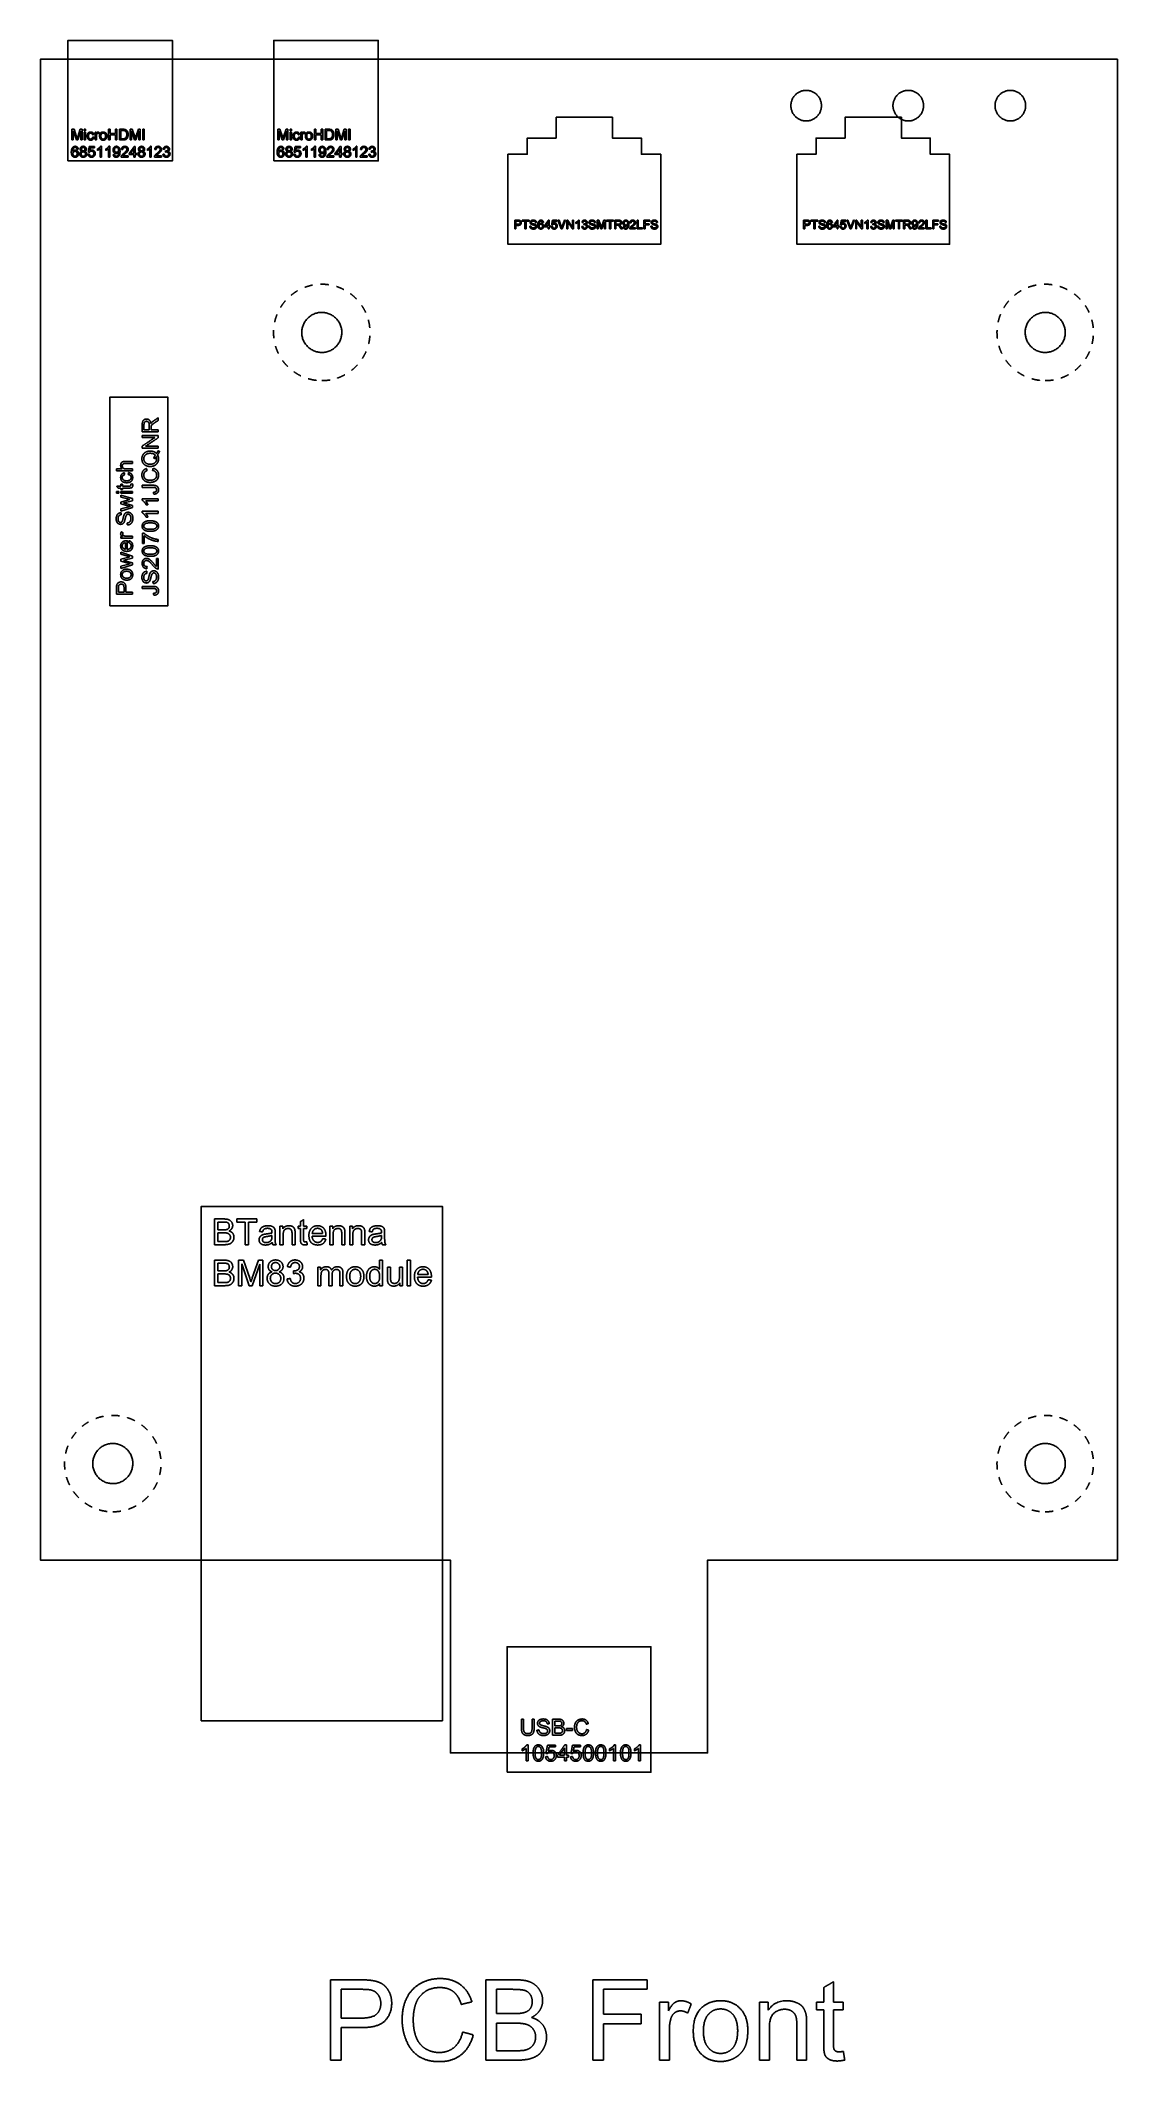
# Model space of a CAD drawing. Header units: millimetres. Extents: x -34 to 33, y -64 to 62.
import ezdxf

# ---------------------------------------------------------------- set-up
doc = ezdxf.new("R2010")
doc.units = ezdxf.units.MM
doc.header["$LTSCALE"] = 0.1
doc.linetypes.add('Dashed', pattern=[10, 5, -5])
doc.layers.add('dxf_release_for_jordan$PCB_v1_240711$back', color=18, linetype='Continuous', true_color=0x000000)
doc.layers.add('dxf_release_for_jordan$PCB_v1_240711$front', color=18, linetype='Continuous', true_color=0x000000)

msp = doc.modelspace()

# ---------------------------------------------------------------- linework, layer by layer
at = {"layer": 'dxf_release_for_jordan$PCB_v1_240711$back'}
for p, q in [((-13.58, -58.57), (-15.46, -58.57)), ((-15.46, -58.57), (-15.46, -63.57)), ((-3.92, -58.57), (-5.79, -58.57)), ((-5.79, -58.57), (-5.79, -63.57)), ((-13.52, -59.16), (-14.8, -59.16)), ((-14.8, -59.16), (-14.8, -60.95)), ((-4.13, -59.16), (-5.13, -59.16)), ((-5.13, -59.16), (-5.13, -60.67)), ((5.56, -59.95), (5.01, -59.95)), ((5.01, -59.95), (5.01, -63.57)), ((5.56, -60.5), (5.56, -59.95)), ((11.77, -59.95), (11.22, -59.95)), ((11.22, -59.95), (11.22, -63.57)), ((11.77, -60.46), (11.77, -59.95)), ((-14.8, -60.95), (-13.51, -60.95)), ((-14.8, -63.57), (-14.8, -61.54)), ((-14.8, -61.54), (-13.52, -61.54)), ((-5.13, -60.67), (-4.05, -60.67)), ((-3.98, -61.26), (-5.13, -61.26)), ((-5.13, -61.26), (-5.13, -62.98)), ((11.84, -63.57), (11.84, -61.59)), ((5.62, -63.57), (5.62, -61.67)), ((-15.46, -63.57), (-14.8, -63.57)), ((-5.79, -63.57), (-3.89, -63.57)), ((-5.13, -62.98), (-3.89, -62.98)), ((5.01, -63.57), (5.62, -63.57)), ((11.22, -63.57), (11.84, -63.57))]:
    msp.add_line(p, q, dxfattribs=at)
for points, knots in [([(-13.52, -61.54), (-12.46, -61.54), (-12.05, -61.1), (-11.65, -60.66), (-11.65, -60.02), (-11.65, -59.65), (-11.8, -59.34), (-11.95, -59.03), (-12.2, -58.85), (-12.45, -58.68), (-12.82, -58.62), (-13.08, -58.57), (-13.58, -58.57)], [-8, -8, -8, -7, -7, -6, -6, -5, -5, -4, -4, -3, -3, -2, -2, -2]), ([(-6.66, -59.94), (-6.87, -59.25), (-7.38, -58.87), (-7.89, -58.49), (-8.64, -58.49), (-9.3, -58.49), (-9.85, -58.79), (-10.4, -59.09), (-10.7, -59.67), (-11, -60.25), (-11, -61.03), (-11, -61.75), (-10.73, -62.37), (-10.47, -63), (-9.96, -63.33), (-9.46, -63.66), (-8.65, -63.66), (-7.87, -63.66), (-7.33, -63.23), (-6.79, -62.8), (-6.58, -61.99)], [-21, -21, -21, -20, -20, -19, -19, -18, -18, -17, -17, -16, -16, -15, -15, -14, -14, -13, -13, -12, -12, -11, -11, -11]), ([(-7.24, -61.82), (-7.38, -62.45), (-7.76, -62.77), (-8.15, -63.09), (-8.7, -63.09), (-9.16, -63.09), (-9.55, -62.85), (-9.94, -62.62), (-10.13, -62.14), (-10.31, -61.67), (-10.31, -61.03), (-10.31, -60.54), (-10.16, -60.07), (-10, -59.61), (-9.61, -59.33), (-9.23, -59.05), (-8.65, -59.05), (-8.15, -59.05), (-7.82, -59.3), (-7.49, -59.55), (-7.32, -60.1)], [-32, -32, -32, -31, -31, -30, -30, -29, -29, -28, -28, -27, -27, -26, -26, -25, -25, -24, -24, -23, -23, -22, -22, -22]), ([(-2.96, -60.91), (-2.61, -60.74), (-2.43, -60.45), (-2.26, -60.17), (-2.26, -59.85), (-2.26, -59.51), (-2.46, -59.19), (-2.65, -58.88), (-3, -58.72), (-3.34, -58.57), (-3.92, -58.57)], [-7, -7, -7, -6, -6, -5, -5, -4, -4, -3, -3, -2, -2, -2]), ([(-13.51, -60.95), (-12.87, -60.95), (-12.6, -60.71), (-12.33, -60.47), (-12.33, -60.04), (-12.33, -59.73), (-12.49, -59.5), (-12.65, -59.28), (-12.91, -59.21), (-13.07, -59.16), (-13.52, -59.16)], [1, 1, 1, 2, 2, 3, 3, 4, 4, 5, 5, 6, 6, 6]), ([(-4.05, -60.67), (-3.61, -60.67), (-3.42, -60.61), (-3.17, -60.54), (-3.04, -60.37), (-2.91, -60.19), (-2.91, -59.93), (-2.91, -59.68), (-3.03, -59.49), (-3.15, -59.3), (-3.37, -59.23), (-3.59, -59.16), (-4.13, -59.16)], [1, 1, 1, 2, 2, 3, 3, 4, 4, 5, 5, 6, 6, 7, 7, 7]), ([(6.98, -60.07), (6.66, -59.87), (6.34, -59.87), (6.13, -59.87), (5.95, -59.99), (5.77, -60.11), (5.56, -60.5)], [-12, -12, -12, -11, -11, -10, -10, -9, -9, -9]), ([(7.11, -61.76), (7.11, -62.68), (7.58, -63.16), (8.05, -63.65), (8.81, -63.65), (9.28, -63.65), (9.68, -63.43), (10.08, -63.21), (10.29, -62.81), (10.5, -62.41), (10.5, -61.71), (10.5, -60.85), (10.03, -60.36), (9.56, -59.87), (8.81, -59.87), (8.14, -59.87), (7.67, -60.27), (7.11, -60.75), (7.11, -61.76)], [-9, -9, -9, -8, -8, -7, -7, -6, -6, -5, -5, -4, -4, -3, -3, -2, -2, -1, -1, 0, 0, 0]), ([(14.16, -61.34), (14.16, -60.92), (14.13, -60.75), (14.07, -60.49), (13.94, -60.29), (13.8, -60.1), (13.53, -59.99), (13.25, -59.87), (12.93, -59.87), (12.17, -59.87), (11.77, -60.46)], [-23, -23, -23, -22, -22, -21, -21, -20, -20, -19, -19, -18, -18, -18]), ([(-3.89, -62.98), (-3.57, -62.98), (-3.44, -62.96), (-3.21, -62.92), (-3.06, -62.82), (-2.9, -62.72), (-2.8, -62.54), (-2.7, -62.36), (-2.7, -62.12), (-2.7, -61.84), (-2.85, -61.64), (-2.99, -61.43), (-3.24, -61.35), (-3.5, -61.26), (-3.98, -61.26)], [1, 1, 1, 2, 2, 3, 3, 4, 4, 5, 5, 6, 6, 7, 7, 8, 8, 8]), ([(-3.89, -63.57), (-3.41, -63.57), (-3.08, -63.49), (-2.75, -63.4), (-2.53, -63.24), (-2.32, -63.08), (-2.17, -62.77), (-2.02, -62.47), (-2.02, -62.12), (-2.02, -61.69), (-2.26, -61.36), (-2.51, -61.04), (-2.96, -60.91)], [-13, -13, -13, -12, -12, -11, -11, -10, -10, -9, -9, -8, -8, -7, -7, -7]), ([(5.62, -61.67), (5.62, -61.29), (5.72, -60.96), (5.79, -60.74), (5.95, -60.62), (6.11, -60.5), (6.31, -60.5), (6.54, -60.5), (6.76, -60.64)], [-17, -17, -17, -16, -16, -15, -15, -14, -14, -13, -13, -13]), ([(7.74, -61.76), (7.74, -62.46), (8.05, -62.8), (8.35, -63.15), (8.81, -63.15), (9.27, -63.15), (9.57, -62.8), (9.87, -62.45), (9.87, -61.74), (9.87, -61.07), (9.57, -60.72), (9.26, -60.38), (8.81, -60.38), (8.35, -60.38), (8.05, -60.72), (7.74, -61.06), (7.74, -61.76)], [0, 0, 0, 1, 1, 2, 2, 3, 3, 4, 4, 5, 5, 6, 6, 7, 7, 8, 8, 8]), ([(11.84, -61.59), (11.84, -60.9), (12.12, -60.65), (12.4, -60.4), (12.8, -60.4), (13.04, -60.4), (13.22, -60.51), (13.41, -60.62), (13.48, -60.81), (13.55, -60.99), (13.55, -61.37)], [-31, -31, -31, -30, -30, -29, -29, -28, -28, -27, -27, -26, -26, -26]), ([(15.22, -62.51), (15.22, -63.06), (15.29, -63.23), (15.37, -63.41), (15.55, -63.51), (15.73, -63.62), (16.07, -63.62), (16.27, -63.62), (16.53, -63.56)], [-5, -5, -5, -4, -4, -3, -3, -2, -2, -1, -1, -1]), ([(16.44, -63.02), (16.28, -63.05), (16.17, -63.05), (16.04, -63.05), (15.96, -63), (15.89, -62.96), (15.86, -62.88), (15.83, -62.81), (15.83, -62.54)], [-20, -20, -20, -19, -19, -18, -18, -17, -17, -16, -16, -16])]:
    msp.add_open_spline(points, degree=2, knots=knots, dxfattribs=at)
for points in [[(4.24, -58.57), (2.55, -58.57), (0.86, -58.57)], [(0.86, -58.57), (0.86, -61.07), (0.86, -63.57)], [(4.24, -59.16), (4.24, -58.87), (4.24, -58.57)], [(15.83, -58.69), (15.52, -58.87), (15.22, -59.05)], [(15.22, -59.05), (15.22, -59.5), (15.22, -59.95)], [(15.83, -59.95), (15.83, -59.32), (15.83, -58.69)], [(-7.32, -60.1), (-6.99, -60.02), (-6.66, -59.94)], [(1.53, -60.71), (1.53, -59.94), (1.53, -59.16)], [(1.53, -59.16), (2.88, -59.16), (4.24, -59.16)], [(6.76, -60.64), (6.87, -60.35), (6.98, -60.07)], [(15.22, -59.95), (14.99, -59.95), (14.77, -59.95)], [(14.77, -59.95), (14.77, -60.19), (14.77, -60.43)], [(16.44, -59.95), (16.14, -59.95), (15.83, -59.95)], [(16.44, -60.43), (16.44, -60.19), (16.44, -59.95)], [(3.87, -60.71), (2.7, -60.71), (1.53, -60.71)], [(1.53, -63.57), (1.53, -62.43), (1.53, -61.3)], [(1.53, -61.3), (2.7, -61.3), (3.87, -61.3)], [(3.87, -61.3), (3.87, -61.01), (3.87, -60.71)], [(13.55, -61.37), (13.55, -62.47), (13.55, -63.57)], [(14.16, -63.57), (14.16, -62.46), (14.16, -61.34)], [(14.77, -60.43), (14.99, -60.43), (15.22, -60.43)], [(15.22, -60.43), (15.22, -61.47), (15.22, -62.51)], [(15.83, -62.54), (15.83, -61.49), (15.83, -60.43)], [(15.83, -60.43), (16.14, -60.43), (16.44, -60.43)], [(-6.58, -61.99), (-6.91, -61.9), (-7.24, -61.82)], [(0.86, -63.57), (1.19, -63.57), (1.53, -63.57)], [(13.55, -63.57), (13.86, -63.57), (14.16, -63.57)], [(16.53, -63.56), (16.49, -63.29), (16.44, -63.02)]]:
    msp.add_open_spline(points, degree=2, dxfattribs=at)
at = {"layer": 'dxf_release_for_jordan$PCB_v1_240711$front'}
for p, q in [((-31.41, 56.57), (-31.54, 56.57)), ((-31.54, 56.57), (-31.54, 55.91)), ((-31.54, 55.91), (-31.46, 55.91)), ((-31.46, 55.91), (-31.46, 56.47)), ((-31.46, 56.47), (-31.26, 55.91)), ((-31.25, 56.1), (-31.41, 56.57)), ((-31.26, 55.91), (-31.18, 55.91)), ((-31.02, 56.57), (-31.18, 56.11)), ((-31.18, 55.91), (-30.99, 56.46)), ((-30.91, 56.57), (-31.02, 56.57)), ((-30.99, 56.46), (-30.99, 55.91)), ((-30.99, 55.91), (-30.91, 55.91)), ((-30.91, 55.91), (-30.91, 56.57)), ((-30.03, 56.39), (-30.1, 56.39)), ((-30.1, 56.39), (-30.1, 55.91)), ((-30.1, 55.91), (-30.02, 55.91)), ((-30.03, 56.31), (-30.03, 56.39)), ((-30.02, 55.91), (-30.02, 56.16)), ((-29.79, 55.36), (-29.79, 54.84)), ((-29.71, 55.51), (-29.76, 55.51)), ((-29.71, 54.84), (-29.71, 55.51)), ((-29.27, 55.36), (-29.27, 54.84)), ((-29.19, 55.51), (-29.25, 55.51)), ((-29.19, 54.84), (-29.19, 55.51)), ((-28.36, 56.57), (-28.59, 56.57)), ((-28.59, 56.57), (-28.59, 55.91)), ((-28.59, 55.91), (-28.35, 55.91)), ((-28.36, 56.49), (-28.5, 56.49)), ((-28.5, 56.49), (-28.5, 55.98)), ((-28.5, 55.98), (-28.36, 55.98)), ((-27.79, 56.57), (-27.92, 56.57)), ((-27.92, 56.57), (-27.92, 55.91)), ((-27.92, 55.91), (-27.84, 55.91)), ((-27.84, 55.91), (-27.84, 56.47)), ((-27.84, 56.47), (-27.64, 55.91)), ((-27.63, 56.1), (-27.79, 56.57)), ((-27.64, 55.91), (-27.56, 55.91)), ((-27.4, 56.57), (-27.56, 56.11)), ((-27.56, 55.91), (-27.37, 56.46)), ((-27.29, 56.57), (-27.4, 56.57)), ((-27.37, 56.46), (-27.37, 55.91)), ((-27.37, 55.91), (-27.29, 55.91)), ((-27.29, 55.91), (-27.29, 56.57)), ((-26.69, 55.36), (-26.69, 54.84)), ((-26.61, 55.51), (-26.66, 55.51)), ((-26.61, 54.84), (-26.61, 55.51)), ((-18.61, 56.57), (-18.74, 56.57)), ((-18.74, 56.57), (-18.74, 55.91)), ((-18.74, 55.91), (-18.66, 55.91)), ((-18.66, 55.91), (-18.66, 56.47)), ((-18.66, 56.47), (-18.46, 55.91)), ((-18.45, 56.1), (-18.61, 56.57)), ((-18.46, 55.91), (-18.38, 55.91)), ((-18.22, 56.57), (-18.38, 56.11)), ((-18.38, 55.91), (-18.19, 56.46)), ((-18.11, 56.57), (-18.22, 56.57)), ((-18.19, 56.46), (-18.19, 55.91)), ((-18.19, 55.91), (-18.11, 55.91)), ((-18.11, 55.91), (-18.11, 56.57)), ((-17.23, 56.39), (-17.3, 56.39)), ((-17.3, 56.39), (-17.3, 55.91)), ((-17.3, 55.91), (-17.22, 55.91)), ((-17.23, 56.31), (-17.23, 56.39)), ((-17.22, 55.91), (-17.22, 56.16)), ((-16.99, 55.36), (-16.99, 54.84)), ((-16.91, 55.51), (-16.96, 55.51)), ((-16.91, 54.84), (-16.91, 55.51)), ((-16.47, 55.36), (-16.47, 54.84)), ((-16.39, 55.51), (-16.45, 55.51)), ((-16.39, 54.84), (-16.39, 55.51)), ((-15.56, 56.57), (-15.79, 56.57)), ((-15.79, 56.57), (-15.79, 55.91)), ((-15.79, 55.91), (-15.55, 55.91)), ((-15.56, 56.49), (-15.7, 56.49)), ((-15.7, 56.49), (-15.7, 55.98)), ((-15.7, 55.98), (-15.56, 55.98)), ((-14.99, 56.57), (-15.12, 56.57)), ((-15.12, 56.57), (-15.12, 55.91)), ((-15.12, 55.91), (-15.04, 55.91)), ((-15.04, 55.91), (-15.04, 56.47)), ((-15.04, 56.47), (-14.84, 55.91)), ((-14.83, 56.1), (-14.99, 56.57)), ((-14.84, 55.91), (-14.76, 55.91)), ((-14.6, 56.57), (-14.76, 56.11)), ((-14.76, 55.91), (-14.57, 56.46)), ((-14.49, 56.57), (-14.6, 56.57)), ((-14.57, 56.46), (-14.57, 55.91)), ((-14.57, 55.91), (-14.49, 55.91)), ((-14.49, 55.91), (-14.49, 56.57)), ((-13.89, 55.36), (-13.89, 54.84)), ((-13.81, 55.51), (-13.86, 55.51)), ((-13.81, 54.84), (-13.81, 55.51)), ((-29.79, 54.84), (-29.71, 54.84)), ((-29.27, 54.84), (-29.19, 54.84)), ((-28.48, 54.84), (-28.04, 54.84)), ((-28.04, 54.92), (-28.36, 54.92)), ((-28.04, 54.84), (-28.04, 54.92)), ((-26.69, 54.84), (-26.61, 54.84)), ((-26.41, 54.84), (-25.97, 54.84)), ((-25.97, 54.92), (-26.29, 54.92)), ((-25.97, 54.84), (-25.97, 54.92)), ((-16.99, 54.84), (-16.91, 54.84)), ((-16.47, 54.84), (-16.39, 54.84)), ((-15.68, 54.84), (-15.24, 54.84)), ((-15.24, 54.92), (-15.56, 54.92)), ((-15.24, 54.84), (-15.24, 54.92)), ((-13.89, 54.84), (-13.81, 54.84)), ((-13.61, 54.84), (-13.17, 54.84)), ((-13.17, 54.92), (-13.49, 54.92)), ((-13.17, 54.84), (-13.17, 54.92)), ((-2.79, -42.35), (-2.92, -42.35)), ((-2.92, -42.35), (-2.92, -42.93)), ((-2.79, -42.93), (-2.79, -42.35)), ((-1.27, -42.35), (-1.65, -42.35)), ((-1.65, -42.35), (-1.65, -43.35)), ((-1.31, -42.47), (-1.51, -42.47)), ((-1.51, -42.47), (-1.51, -42.77)), ((-3.17, -43.95), (-3.25, -43.95)), ((-3.17, -44.95), (-3.17, -43.95)), ((-1.65, -43.35), (-1.27, -43.35)), ((-1.51, -42.77), (-1.3, -42.77)), ((-1.28, -42.89), (-1.51, -42.89)), ((-1.51, -42.89), (-1.51, -43.23)), ((-1.51, -43.23), (-1.27, -43.23)), ((2.27, -43.95), (2.19, -43.95)), ((2.27, -44.95), (2.27, -43.95)), ((3.82, -43.95), (3.74, -43.95)), ((3.82, -44.95), (3.82, -43.95)), ((-3.29, -44.17), (-3.29, -44.95)), ((-3.29, -44.95), (-3.17, -44.95)), ((2.14, -44.17), (2.14, -44.95)), ((2.14, -44.95), (2.27, -44.95)), ((3.7, -44.17), (3.7, -44.95)), ((3.7, -44.95), (3.82, -44.95))]:
    msp.add_line(p, q, dxfattribs=at)
at = {"layer": 'dxf_release_for_jordan$PCB_v1_240711$front', "color": 251, "true_color": 0x696969}
for p, q in [((-3.8, 50.91), (-4, 50.91)), ((-4, 50.91), (-4, 50.37)), ((-4, 50.37), (-3.93, 50.37)), ((-3.79, 50.85), (-3.93, 50.85)), ((-3.93, 50.85), (-3.93, 50.66)), ((-3.93, 50.66), (-3.79, 50.66)), ((-3.93, 50.37), (-3.93, 50.59)), ((-3.93, 50.59), (-3.79, 50.59)), ((-1.24, 50.91), (-1.32, 50.91)), ((-1.32, 50.91), (-1.11, 50.37)), ((-1.1, 50.52), (-1.24, 50.91)), ((-1.11, 50.37), (-1.04, 50.37)), ((-0.9, 50.91), (-1.05, 50.52)), ((-1.04, 50.37), (-0.83, 50.91)), ((-0.83, 50.91), (-0.9, 50.91)), ((-0.06, 50.8), (-0.06, 50.37)), ((-0.06, 50.37), (0.01, 50.37)), ((0.01, 50.92), (-0.03, 50.92)), ((0.01, 50.37), (0.01, 50.92)), ((1.24, 50.91), (1.13, 50.91)), ((1.13, 50.91), (1.13, 50.37)), ((1.13, 50.37), (1.2, 50.37)), ((1.2, 50.37), (1.2, 50.83)), ((1.2, 50.83), (1.35, 50.37)), ((1.37, 50.53), (1.24, 50.91)), ((1.35, 50.37), (1.42, 50.37)), ((1.55, 50.91), (1.42, 50.54)), ((1.42, 50.37), (1.58, 50.82)), ((1.65, 50.91), (1.55, 50.91)), ((1.58, 50.82), (1.58, 50.37)), ((1.58, 50.37), (1.65, 50.37)), ((1.65, 50.37), (1.65, 50.91)), ((2.46, 50.91), (2.22, 50.91)), ((2.22, 50.91), (2.22, 50.37)), ((2.22, 50.37), (2.3, 50.37)), ((2.47, 50.85), (2.3, 50.85)), ((2.3, 50.85), (2.3, 50.67)), ((2.3, 50.67), (2.45, 50.67)), ((2.3, 50.37), (2.3, 50.61)), ((2.3, 50.61), (2.38, 50.61)), ((3.16, 50.37), (3.51, 50.37)), ((3.51, 50.44), (3.25, 50.44)), ((3.51, 50.37), (3.51, 50.44)), ((14.17, 50.91), (13.97, 50.91)), ((13.97, 50.91), (13.97, 50.37)), ((13.97, 50.37), (14.04, 50.37)), ((14.18, 50.85), (14.04, 50.85)), ((14.04, 50.85), (14.04, 50.66)), ((14.04, 50.66), (14.18, 50.66)), ((14.04, 50.37), (14.04, 50.59)), ((14.04, 50.59), (14.18, 50.59)), ((16.72, 50.91), (16.65, 50.91)), ((16.65, 50.91), (16.86, 50.37)), ((16.87, 50.52), (16.72, 50.91)), ((16.86, 50.37), (16.93, 50.37)), ((17.07, 50.91), (16.92, 50.52)), ((16.93, 50.37), (17.14, 50.91)), ((17.14, 50.91), (17.07, 50.91)), ((17.91, 50.8), (17.91, 50.37)), ((17.91, 50.37), (17.98, 50.37)), ((17.98, 50.92), (17.93, 50.92)), ((17.98, 50.37), (17.98, 50.92)), ((19.2, 50.91), (19.1, 50.91)), ((19.1, 50.91), (19.1, 50.37)), ((19.1, 50.37), (19.17, 50.37)), ((19.17, 50.37), (19.17, 50.83)), ((19.17, 50.83), (19.32, 50.37)), ((19.33, 50.53), (19.2, 50.91)), ((19.32, 50.37), (19.39, 50.37)), ((19.52, 50.91), (19.39, 50.54)), ((19.39, 50.37), (19.54, 50.82)), ((19.61, 50.91), (19.52, 50.91)), ((19.54, 50.82), (19.54, 50.37)), ((19.54, 50.37), (19.61, 50.37)), ((19.61, 50.37), (19.61, 50.91)), ((20.43, 50.91), (20.19, 50.91)), ((20.19, 50.91), (20.19, 50.37)), ((20.19, 50.37), (20.26, 50.37)), ((20.44, 50.85), (20.26, 50.85)), ((20.26, 50.85), (20.26, 50.67)), ((20.26, 50.67), (20.42, 50.67)), ((20.26, 50.37), (20.26, 50.61)), ((20.26, 50.61), (20.35, 50.61)), ((21.12, 50.37), (21.48, 50.37)), ((21.48, 50.44), (21.22, 50.44)), ((21.48, 50.37), (21.48, 50.44))]:
    msp.add_line(p, q, dxfattribs=at)
at = {"layer": 'dxf_release_for_jordan$PCB_v1_240711$front', "color": 5, "true_color": 0x0000ff}
for p, q in [((-27.17, 38.18), (-27.17, 37.74)), ((-27.17, 37.74), (-26.17, 37.74)), ((-27.06, 38.19), (-27.06, 37.87)), ((-27.06, 37.87), (-26.73, 37.87)), ((-26.73, 37.87), (-26.73, 38.15)), ((-26.62, 37.87), (-26.62, 38.02)), ((-26.17, 37.87), (-26.62, 37.87)), ((-26.17, 37.74), (-26.17, 37.87)), ((-28.41, 35.44), (-28.77, 35.44)), ((-28.77, 35.44), (-28.77, 35.31)), ((-28.77, 35.31), (-27.77, 35.31)), ((-27.77, 35.44), (-28.17, 35.44)), ((-27.77, 35.31), (-27.77, 35.44)), ((-27.77, 33.59), (-28.5, 33.81)), ((-28.5, 33.81), (-28.5, 33.69)), ((-28.5, 33.69), (-28.08, 33.57)), ((-28.08, 33.49), (-28.5, 33.38)), ((-28.5, 33.38), (-28.5, 33.26)), ((-28.5, 33.26), (-28.07, 33.14)), ((-28.08, 33.06), (-28.5, 32.95)), ((-28.5, 32.82), (-27.77, 33.04)), ((-28.5, 32.95), (-28.5, 32.82)), ((-28.33, 33.32), (-28.2, 33.34)), ((-27.77, 33.17), (-28.33, 33.32)), ((-28.2, 33.34), (-27.77, 33.46)), ((-28.08, 33.57), (-27.94, 33.53)), ((-27.94, 33.53), (-28.08, 33.49)), ((-27.92, 33.11), (-28.08, 33.06)), ((-27.77, 33.46), (-27.77, 33.59)), ((-27.77, 33.04), (-27.77, 33.17)), ((-26.17, 33.57), (-27.17, 33.57)), ((-27.17, 33.57), (-27.17, 33.49)), ((-26.17, 32.8), (-27.17, 32.8)), ((-27.17, 32.8), (-27.17, 32.72)), ((-26.95, 33.45), (-26.17, 33.45)), ((-26.17, 33.45), (-26.17, 33.57)), ((-26.17, 32.67), (-26.17, 32.8)), ((-26.95, 32.67), (-26.17, 32.67)), ((-28.39, 31.23), (-28.5, 31.23)), ((-28.5, 31.23), (-28.5, 31.12)), ((-28.5, 31.12), (-27.77, 31.12)), ((-27.77, 30.02), (-28.5, 30.25)), ((-28.5, 30.25), (-28.5, 30.13)), ((-27.77, 31.25), (-28.15, 31.25)), ((-27.77, 31.12), (-27.77, 31.25)), ((-27.06, 31.44), (-27.16, 31.44)), ((-27.16, 31.44), (-27.16, 30.79)), ((-27.16, 30.79), (-27.04, 30.79)), ((-27.04, 30.79), (-27.04, 31.28)), ((-28.5, 30.13), (-28.08, 30)), ((-28.08, 29.92), (-28.5, 29.82)), ((-28.5, 29.82), (-28.5, 29.69)), ((-28.5, 29.69), (-28.07, 29.57)), ((-28.08, 29.49), (-28.5, 29.38)), ((-28.5, 29.25), (-27.77, 29.47)), ((-28.5, 29.38), (-28.5, 29.25)), ((-28.33, 29.75), (-28.2, 29.78)), ((-27.77, 29.6), (-28.33, 29.75)), ((-28.2, 29.78), (-27.77, 29.89)), ((-28.08, 30), (-27.94, 29.96)), ((-27.94, 29.96), (-28.08, 29.92)), ((-27.92, 29.54), (-28.08, 29.49)), ((-27.77, 29.89), (-27.77, 30.02)), ((-27.77, 29.47), (-27.77, 29.6)), ((-26.17, 29.87), (-26.29, 29.87)), ((-26.29, 29.87), (-26.29, 29.38)), ((-26.17, 29.21), (-26.17, 29.87)), ((-28.77, 28.02), (-28.77, 27.65)), ((-28.65, 28.04), (-28.65, 27.78)), ((-28.65, 27.78), (-28.3, 27.78)), ((-28.3, 27.78), (-28.3, 28.04)), ((-28.18, 27.78), (-28.18, 28.04)), ((-27.77, 27.78), (-28.18, 27.78)), ((-27.77, 27.65), (-27.77, 27.78)), ((-28.77, 27.65), (-27.77, 27.65))]:
    msp.add_line(p, q, dxfattribs=at)
at = {"layer": 'dxf_release_for_jordan$PCB_v1_240711$front', "color": 30, "true_color": 0xff7f00}
for p, q in [((-22.07, -11.23), (-22.67, -11.23)), ((-22.67, -11.23), (-22.67, -12.83)), ((-22.14, -11.42), (-22.46, -11.42)), ((-22.46, -11.42), (-22.46, -11.9)), ((-22.46, -11.9), (-22.11, -11.9)), ((-22.09, -12.09), (-22.46, -12.09)), ((-22.46, -12.09), (-22.46, -12.64)), ((-18.42, -11.67), (-18.6, -11.67)), ((-18.6, -11.67), (-18.6, -12.83)), ((-18.42, -11.84), (-18.42, -11.67)), ((-18.4, -12.83), (-18.4, -12.2)), ((-15.32, -11.67), (-15.5, -11.67)), ((-15.5, -11.67), (-15.5, -12.83)), ((-15.32, -11.84), (-15.32, -11.67)), ((-15.3, -12.83), (-15.3, -12.2)), ((-14.08, -11.67), (-14.26, -11.67)), ((-14.26, -11.67), (-14.26, -12.83)), ((-14.08, -11.84), (-14.08, -11.67)), ((-14.07, -12.83), (-14.07, -12.2)), ((-22.67, -12.83), (-22.06, -12.83)), ((-22.07, -13.79), (-22.67, -13.79)), ((-22.67, -13.79), (-22.67, -15.38)), ((-22.46, -12.64), (-22.06, -12.64)), ((-20.86, -13.79), (-21.18, -13.79)), ((-21.18, -13.79), (-21.18, -15.38)), ((-20.48, -14.92), (-20.86, -13.79)), ((-19.94, -13.79), (-20.32, -14.9)), ((-19.66, -13.79), (-19.94, -13.79)), ((-19.66, -15.38), (-19.66, -13.79)), ((-18.6, -12.83), (-18.4, -12.83)), ((-15.5, -12.83), (-15.3, -12.83)), ((-14.26, -12.83), (-14.07, -12.83)), ((-12.22, -13.79), (-12.41, -13.79)), ((-12.41, -13.79), (-12.41, -14.36)), ((-12.22, -15.38), (-12.22, -13.79)), ((-22.14, -13.98), (-22.46, -13.98)), ((-22.46, -13.98), (-22.46, -14.46)), ((-22.46, -14.46), (-22.11, -14.46)), ((-22.09, -14.65), (-22.46, -14.65)), ((-22.46, -14.65), (-22.46, -15.19)), ((-20.98, -15.38), (-20.98, -14.02)), ((-20.98, -14.02), (-20.51, -15.38)), ((-20.32, -15.38), (-19.86, -14.05)), ((-19.86, -14.05), (-19.86, -15.38)), ((-16.07, -14.23), (-16.24, -14.23)), ((-16.24, -14.23), (-16.24, -15.38)), ((-16.07, -14.39), (-16.07, -14.23)), ((-16.05, -15.38), (-16.05, -14.78)), ((-10.98, -14.23), (-11.17, -14.23)), ((-11.17, -14.23), (-11.17, -14.85)), ((-10.98, -15.38), (-10.98, -14.23)), ((-22.67, -15.38), (-22.06, -15.38)), ((-22.46, -15.19), (-22.06, -15.19)), ((-21.18, -15.38), (-20.98, -15.38)), ((-20.51, -15.38), (-20.32, -15.38)), ((-19.86, -15.38), (-19.66, -15.38)), ((-16.24, -15.38), (-16.05, -15.38)), ((-12.4, -15.24), (-12.4, -15.38)), ((-12.4, -15.38), (-12.22, -15.38)), ((-11.15, -15.21), (-11.15, -15.38)), ((-11.15, -15.38), (-10.98, -15.38))]:
    msp.add_line(p, q, dxfattribs=at)
at = {"layer": 'dxf_release_for_jordan$PCB_v1_240711$front'}
for points in [[(-31.79, 54.6), (-25.29, 54.6), (-25.29, 62.1), (-31.79, 62.1)], [(-18.99, 54.6), (-12.49, 54.6), (-12.49, 62.1), (-18.99, 62.1)], [(-4.47, -45.65), (4.47, -45.65), (4.47, -37.84), (-4.47, -37.84)]]:
    msp.add_lwpolyline(points, close=True, dxfattribs=at)
at = {"layer": 'dxf_release_for_jordan$PCB_v1_240711$front', "color": 96, "true_color": 0x007f00}
msp.add_lwpolyline([(33.5, 60.93), (33.5, -32.45), (8, -32.45), (8, -44.45), (-8, -44.45), (-8, -32.45), (-33.5, -32.45), (-33.5, 60.93)], close=True, dxfattribs=at)
at = {"layer": 'dxf_release_for_jordan$PCB_v1_240711$front', "color": 251, "true_color": 0x696969}
for points in [[(-1.42, 56.02), (-3.22, 56.02), (-3.22, 55.02), (-4.42, 55.02), (-4.42, 49.42), (5.08, 49.42), (5.08, 55.02), (3.88, 55.02), (3.88, 56.02), (2.08, 56.02), (2.08, 57.32), (-1.42, 57.32)], [(16.55, 56.02), (14.75, 56.02), (14.75, 55.02), (13.55, 55.02), (13.55, 49.42), (23.05, 49.42), (23.05, 55.02), (21.85, 55.02), (21.85, 56.02), (20.05, 56.02), (20.05, 57.32), (16.55, 57.32)]]:
    msp.add_lwpolyline(points, close=True, dxfattribs=at)
at = {"layer": 'dxf_release_for_jordan$PCB_v1_240711$front', "color": 5, "true_color": 0x0000ff}
msp.add_lwpolyline([(-29.18, 26.91), (-25.58, 26.91), (-25.58, 39.91), (-29.18, 39.91)], close=True, dxfattribs=at)
at = {"layer": 'dxf_release_for_jordan$PCB_v1_240711$front', "color": 30, "true_color": 0xff7f00}
msp.add_lwpolyline([(-23.5, -42.45), (-8.5, -42.45), (-8.5, -10.45), (-23.5, -10.45)], close=True, dxfattribs=at)
at = {"layer": 'dxf_release_for_jordan$PCB_v1_240711$front', "color": 96, "true_color": 0x007f00}
for points, knots in [([(15.08, 58.04), (15.08, 58.99), (14.13, 58.99), (13.18, 58.99), (13.18, 58.04), (13.18, 57.09), (14.13, 57.09), (15.08, 57.09), (15.08, 58.04)], [-5.969026, -5.969026, -5.969026, -4.47677, -4.47677, -2.984513, -2.984513, -1.492257, -1.492257, 0, 0, 0]), ([(21.43, 58.04), (21.43, 58.99), (20.48, 58.99), (19.53, 58.99), (19.53, 58.04), (19.53, 57.09), (20.48, 57.09), (21.43, 57.09), (21.43, 58.04)], [-5.969026, -5.969026, -5.969026, -4.47677, -4.47677, -2.984513, -2.984513, -1.492257, -1.492257, 0, 0, 0]), ([(27.78, 58.04), (27.78, 58.99), (26.83, 58.99), (25.88, 58.99), (25.88, 58.04), (25.88, 57.09), (26.83, 57.09), (27.78, 57.09), (27.78, 58.04)], [-5.969026, -5.969026, -5.969026, -4.47677, -4.47677, -2.984513, -2.984513, -1.492257, -1.492257, 0, 0, 0]), ([(-17.2, 44.26), (-16.87, 45.47), (-15.67, 45.13), (-14.46, 44.8), (-14.8, 43.6), (-15.13, 42.39), (-16.33, 42.73), (-17.54, 43.06), (-17.2, 44.26)], [0, 0, 0, 1.963495, 1.963495, 3.926991, 3.926991, 5.890486, 5.890486, 7.853982, 7.853982, 7.853982]), ([(30.2, 44.26), (29.87, 45.47), (28.67, 45.13), (27.46, 44.8), (27.8, 43.6), (28.13, 42.39), (29.33, 42.73), (30.54, 43.06), (30.2, 44.26)], [0, 0, 0, 1.963495, 1.963495, 3.926991, 3.926991, 5.890486, 5.890486, 7.853982, 7.853982, 7.853982]), ([(-30.2, -26.11), (-29.87, -24.91), (-28.67, -25.24), (-27.46, -25.58), (-27.8, -26.78), (-28.13, -27.99), (-29.33, -27.65), (-30.54, -27.32), (-30.2, -26.11)], [0, 0, 0, 1.963495, 1.963495, 3.926991, 3.926991, 5.890486, 5.890486, 7.853982, 7.853982, 7.853982]), ([(30.2, -26.11), (29.87, -24.91), (28.67, -25.24), (27.46, -25.58), (27.8, -26.78), (28.13, -27.99), (29.33, -27.65), (30.54, -27.32), (30.2, -26.11)], [0, 0, 0, 1.963495, 1.963495, 3.926991, 3.926991, 5.890486, 5.890486, 7.853982, 7.853982, 7.853982])]:
    msp.add_rational_spline(points, [1, 0.707106781187, 1, 0.707106781187, 1, 0.707106781187, 1, 0.707106781187, 1], degree=2, knots=knots, dxfattribs=at)
at = {"layer": 'dxf_release_for_jordan$PCB_v1_240711$front'}
for points, knots in [([(-31.15, 55.34), (-31.16, 55.42), (-31.21, 55.46), (-31.26, 55.51), (-31.34, 55.51), (-31.44, 55.51), (-31.5, 55.43), (-31.58, 55.34), (-31.58, 55.15), (-31.58, 54.98), (-31.51, 54.9), (-31.45, 54.83), (-31.34, 54.83), (-31.28, 54.83), (-31.24, 54.86), (-31.19, 54.88), (-31.16, 54.94), (-31.14, 54.99), (-31.14, 55.05), (-31.14, 55.15), (-31.19, 55.21), (-31.25, 55.27), (-31.33, 55.27), (-31.38, 55.27), (-31.42, 55.25), (-31.46, 55.23), (-31.49, 55.18)], [-19, -19, -19, -18, -18, -17, -17, -16, -16, -15, -15, -14, -14, -13, -13, -12, -12, -11, -11, -10, -10, -9, -9, -8, -8, -7, -7, -6, -6, -6]), ([(-31.49, 55.18), (-31.49, 55.28), (-31.47, 55.34), (-31.45, 55.39), (-31.41, 55.42), (-31.38, 55.44), (-31.34, 55.44), (-31.29, 55.44), (-31.26, 55.41), (-31.24, 55.38), (-31.23, 55.34)], [-6, -6, -6, -5, -5, -4, -4, -3, -3, -2, -2, -1, -1, -1]), ([(-30.74, 55.2), (-30.69, 55.22), (-30.67, 55.25), (-30.64, 55.29), (-30.64, 55.33), (-30.64, 55.41), (-30.7, 55.46), (-30.75, 55.51), (-30.84, 55.51), (-30.92, 55.51), (-30.98, 55.46), (-31.03, 55.41), (-31.03, 55.34), (-31.03, 55.29), (-31, 55.25), (-30.98, 55.22), (-30.93, 55.2)], [-8, -8, -8, -7, -7, -6, -6, -5, -5, -4, -4, -3, -3, -2, -2, -1, -1, 0, 0, 0]), ([(-30.94, 55.34), (-30.94, 55.29), (-30.91, 55.26), (-30.88, 55.23), (-30.83, 55.23), (-30.79, 55.23), (-30.76, 55.26), (-30.73, 55.29), (-30.73, 55.33), (-30.73, 55.38), (-30.76, 55.41), (-30.79, 55.44), (-30.84, 55.44), (-30.88, 55.44), (-30.91, 55.41), (-30.94, 55.38), (-30.94, 55.34)], [0, 0, 0, 1, 1, 2, 2, 3, 3, 4, 4, 5, 5, 6, 6, 7, 7, 8, 8, 8]), ([(-30.18, 56.25), (-30.19, 56.32), (-30.24, 56.36), (-30.29, 56.4), (-30.37, 56.4), (-30.43, 56.4), (-30.49, 56.37), (-30.54, 56.34), (-30.57, 56.28), (-30.59, 56.22), (-30.59, 56.14), (-30.59, 56.02), (-30.53, 55.96), (-30.47, 55.89), (-30.37, 55.89), (-30.29, 55.89), (-30.24, 55.94), (-30.18, 55.99), (-30.17, 56.07)], [-18, -18, -18, -17, -17, -16, -16, -15, -15, -14, -14, -13, -13, -12, -12, -11, -11, -10, -10, -9, -9, -9]), ([(-30.25, 56.08), (-30.26, 56.02), (-30.29, 55.99), (-30.33, 55.96), (-30.37, 55.96), (-30.43, 55.96), (-30.47, 56.01), (-30.51, 56.05), (-30.51, 56.15), (-30.51, 56.24), (-30.47, 56.29), (-30.43, 56.33), (-30.37, 56.33), (-30.33, 56.33), (-30.3, 56.31), (-30.27, 56.28), (-30.26, 56.23)], [-27, -27, -27, -26, -26, -25, -25, -24, -24, -23, -23, -22, -22, -21, -21, -20, -20, -19, -19, -19]), ([(-29.84, 56.37), (-29.88, 56.4), (-29.92, 56.4), (-29.95, 56.4), (-29.98, 56.38), (-30, 56.37), (-30.03, 56.31)], [-12, -12, -12, -11, -11, -10, -10, -9, -9, -9]), ([(-30.02, 56.16), (-30.02, 56.21), (-30.01, 56.25), (-30, 56.28), (-29.98, 56.3), (-29.96, 56.31), (-29.93, 56.31), (-29.9, 56.31), (-29.87, 56.3)], [-17, -17, -17, -16, -16, -15, -15, -14, -14, -13, -13, -13]), ([(-29.76, 55.51), (-29.78, 55.46), (-29.84, 55.42), (-29.89, 55.37), (-29.96, 55.34)], [-9, -9, -9, -8, -8, -7, -7, -7]), ([(-29.96, 55.26), (-29.92, 55.28), (-29.87, 55.3), (-29.82, 55.33), (-29.79, 55.36)], [-6, -6, -6, -5, -5, -4, -4, -4]), ([(-29.82, 56.15), (-29.82, 56.02), (-29.76, 55.96), (-29.7, 55.89), (-29.6, 55.89), (-29.53, 55.89), (-29.48, 55.92), (-29.43, 55.95), (-29.4, 56.01), (-29.37, 56.06), (-29.37, 56.15), (-29.37, 56.27), (-29.43, 56.33), (-29.5, 56.4), (-29.6, 56.4), (-29.69, 56.4), (-29.75, 56.35), (-29.82, 56.28), (-29.82, 56.15)], [-9, -9, -9, -8, -8, -7, -7, -6, -6, -5, -5, -4, -4, -3, -3, -2, -2, -1, -1, 0, 0, 0]), ([(-29.74, 56.15), (-29.74, 56.05), (-29.7, 56.01), (-29.66, 55.96), (-29.6, 55.96), (-29.53, 55.96), (-29.49, 56.01), (-29.45, 56.05), (-29.45, 56.15), (-29.45, 56.24), (-29.49, 56.28), (-29.54, 56.33), (-29.6, 56.33), (-29.66, 56.33), (-29.7, 56.29), (-29.74, 56.24), (-29.74, 56.15)], [0, 0, 0, 1, 1, 2, 2, 3, 3, 4, 4, 5, 5, 6, 6, 7, 7, 8, 8, 8]), ([(-29.25, 55.51), (-29.27, 55.46), (-29.32, 55.42), (-29.37, 55.37), (-29.44, 55.34)], [-9, -9, -9, -8, -8, -7, -7, -7]), ([(-29.44, 55.26), (-29.4, 55.28), (-29.35, 55.3), (-29.3, 55.33), (-29.27, 55.36)], [-6, -6, -6, -5, -5, -4, -4, -4]), ([(-28.97, 54.99), (-28.96, 54.91), (-28.91, 54.87), (-28.86, 54.83), (-28.78, 54.83), (-28.71, 54.83), (-28.66, 54.87), (-28.6, 54.91), (-28.57, 54.98), (-28.55, 55.06), (-28.55, 55.19), (-28.55, 55.31), (-28.57, 55.37), (-28.6, 55.44), (-28.66, 55.47), (-28.71, 55.51), (-28.77, 55.51), (-28.86, 55.51), (-28.92, 55.45), (-28.98, 55.38), (-28.98, 55.28), (-28.98, 55.18), (-28.93, 55.12), (-28.87, 55.06), (-28.79, 55.06), (-28.74, 55.06), (-28.69, 55.09), (-28.65, 55.11), (-28.63, 55.15)], [-22, -22, -22, -21, -21, -20, -20, -19, -19, -18, -18, -17, -17, -16, -16, -15, -15, -14, -14, -13, -13, -12, -12, -11, -11, -10, -10, -9, -9, -8, -8, -8]), ([(-28.64, 55.29), (-28.64, 55.36), (-28.67, 55.4), (-28.71, 55.44), (-28.76, 55.44), (-28.82, 55.44), (-28.86, 55.4), (-28.9, 55.35), (-28.9, 55.28), (-28.9, 55.22), (-28.86, 55.18), (-28.82, 55.14), (-28.77, 55.14), (-28.71, 55.14), (-28.67, 55.18), (-28.64, 55.22), (-28.64, 55.29)], [0, 0, 0, 1, 1, 2, 2, 3, 3, 4, 4, 5, 5, 6, 6, 7, 7, 8, 8, 8]), ([(-28.38, 55.31), (-28.38, 55.37), (-28.34, 55.4), (-28.31, 55.44), (-28.25, 55.44), (-28.19, 55.44), (-28.16, 55.41), (-28.12, 55.37), (-28.12, 55.32), (-28.12, 55.28), (-28.16, 55.23), (-28.2, 55.17), (-28.31, 55.08), (-28.38, 55.03), (-28.41, 54.98), (-28.45, 54.94), (-28.47, 54.9), (-28.48, 54.87), (-28.48, 54.84)], [-12, -12, -12, -11, -11, -10, -10, -9, -9, -8, -8, -7, -7, -6, -6, -5, -5, -4, -4, -3, -3, -3]), ([(-28.36, 54.92), (-28.35, 54.94), (-28.33, 54.96), (-28.31, 54.98), (-28.23, 55.05), (-28.15, 55.12), (-28.11, 55.16), (-28.07, 55.21), (-28.05, 55.24), (-28.04, 55.28), (-28.04, 55.32), (-28.04, 55.4), (-28.09, 55.45), (-28.15, 55.51), (-28.24, 55.51), (-28.34, 55.51), (-28.4, 55.46), (-28.45, 55.41), (-28.46, 55.31)], [-22, -22, -22, -21, -21, -20, -20, -19, -19, -18, -18, -17, -17, -16, -16, -15, -15, -14, -14, -13, -13, -13]), ([(-28.35, 55.91), (-28.29, 55.91), (-28.24, 55.92), (-28.2, 55.93), (-28.16, 55.95), (-28.13, 55.97), (-28.1, 56.01), (-28.08, 56.05), (-28.06, 56.11), (-28.04, 56.17), (-28.04, 56.24), (-28.04, 56.33), (-28.07, 56.4), (-28.09, 56.47), (-28.15, 56.51), (-28.19, 56.55), (-28.24, 56.56), (-28.28, 56.57), (-28.36, 56.57)], [-11, -11, -11, -10, -10, -9, -9, -8, -8, -7, -7, -6, -6, -5, -5, -4, -4, -3, -3, -2, -2, -2]), ([(-28.36, 55.98), (-28.3, 55.98), (-28.26, 56), (-28.22, 56.01), (-28.2, 56.03), (-28.17, 56.06), (-28.15, 56.11), (-28.13, 56.17), (-28.13, 56.24), (-28.13, 56.35), (-28.17, 56.4), (-28.2, 56.46), (-28.25, 56.48), (-28.28, 56.49), (-28.36, 56.49)], [1, 1, 1, 2, 2, 3, 3, 4, 4, 5, 5, 6, 6, 7, 7, 8, 8, 8]), ([(-27.12, 55.2), (-27.07, 55.22), (-27.04, 55.25), (-27.02, 55.29), (-27.02, 55.33), (-27.02, 55.41), (-27.07, 55.46), (-27.13, 55.51), (-27.21, 55.51), (-27.3, 55.51), (-27.35, 55.46), (-27.4, 55.41), (-27.4, 55.34), (-27.4, 55.29), (-27.38, 55.25), (-27.36, 55.22), (-27.3, 55.2)], [-8, -8, -8, -7, -7, -6, -6, -5, -5, -4, -4, -3, -3, -2, -2, -1, -1, 0, 0, 0]), ([(-27.32, 55.34), (-27.32, 55.29), (-27.29, 55.26), (-27.26, 55.23), (-27.21, 55.23), (-27.16, 55.23), (-27.13, 55.26), (-27.1, 55.29), (-27.1, 55.33), (-27.1, 55.38), (-27.14, 55.41), (-27.17, 55.44), (-27.21, 55.44), (-27.26, 55.44), (-27.29, 55.41), (-27.32, 55.38), (-27.32, 55.34)], [0, 0, 0, 1, 1, 2, 2, 3, 3, 4, 4, 5, 5, 6, 6, 7, 7, 8, 8, 8]), ([(-26.66, 55.51), (-26.68, 55.46), (-26.73, 55.42), (-26.78, 55.37), (-26.85, 55.34)], [-9, -9, -9, -8, -8, -7, -7, -7]), ([(-26.85, 55.26), (-26.81, 55.28), (-26.76, 55.3), (-26.72, 55.33), (-26.69, 55.36)], [-6, -6, -6, -5, -5, -4, -4, -4]), ([(-26.31, 55.31), (-26.31, 55.37), (-26.27, 55.4), (-26.24, 55.44), (-26.18, 55.44), (-26.12, 55.44), (-26.09, 55.41), (-26.05, 55.37), (-26.05, 55.32), (-26.05, 55.28), (-26.09, 55.23), (-26.13, 55.17), (-26.24, 55.08), (-26.31, 55.03), (-26.34, 54.98), (-26.38, 54.94), (-26.4, 54.9), (-26.41, 54.87), (-26.41, 54.84)], [-12, -12, -12, -11, -11, -10, -10, -9, -9, -8, -8, -7, -7, -6, -6, -5, -5, -4, -4, -3, -3, -3]), ([(-26.29, 54.92), (-26.28, 54.94), (-26.26, 54.96), (-26.24, 54.98), (-26.16, 55.05), (-26.08, 55.12), (-26.04, 55.16), (-26, 55.21), (-25.98, 55.24), (-25.97, 55.28), (-25.97, 55.32), (-25.97, 55.4), (-26.02, 55.45), (-26.08, 55.51), (-26.17, 55.51), (-26.27, 55.51), (-26.33, 55.46), (-26.38, 55.41), (-26.39, 55.31)], [-22, -22, -22, -21, -21, -20, -20, -19, -19, -18, -18, -17, -17, -16, -16, -15, -15, -14, -14, -13, -13, -13]), ([(-25.57, 55.2), (-25.52, 55.22), (-25.5, 55.26), (-25.47, 55.29), (-25.47, 55.33), (-25.47, 55.38), (-25.5, 55.42), (-25.52, 55.46), (-25.57, 55.48), (-25.61, 55.51), (-25.67, 55.51), (-25.75, 55.51), (-25.8, 55.46), (-25.85, 55.42), (-25.87, 55.33)], [-37, -37, -37, -36, -36, -35, -35, -34, -34, -33, -33, -32, -32, -31, -31, -30, -30, -30]), ([(-25.79, 55.32), (-25.78, 55.38), (-25.75, 55.41), (-25.71, 55.44), (-25.67, 55.44), (-25.62, 55.44), (-25.59, 55.41), (-25.56, 55.38), (-25.56, 55.34), (-25.56, 55.28), (-25.6, 55.25), (-25.64, 55.22), (-25.69, 55.22), (-25.7, 55.22), (-25.71, 55.23)], [-29, -29, -29, -28, -28, -27, -27, -26, -26, -25, -25, -24, -24, -23, -23, -22, -22, -22]), ([(-18.35, 55.34), (-18.36, 55.42), (-18.41, 55.46), (-18.46, 55.51), (-18.54, 55.51), (-18.64, 55.51), (-18.7, 55.43), (-18.78, 55.34), (-18.78, 55.15), (-18.78, 54.98), (-18.71, 54.9), (-18.65, 54.83), (-18.54, 54.83), (-18.48, 54.83), (-18.44, 54.86), (-18.39, 54.88), (-18.36, 54.94), (-18.34, 54.99), (-18.34, 55.05), (-18.34, 55.15), (-18.39, 55.21), (-18.45, 55.27), (-18.53, 55.27), (-18.58, 55.27), (-18.62, 55.25), (-18.66, 55.23), (-18.69, 55.18)], [-19, -19, -19, -18, -18, -17, -17, -16, -16, -15, -15, -14, -14, -13, -13, -12, -12, -11, -11, -10, -10, -9, -9, -8, -8, -7, -7, -6, -6, -6]), ([(-18.69, 55.18), (-18.69, 55.28), (-18.67, 55.34), (-18.65, 55.39), (-18.61, 55.42), (-18.58, 55.44), (-18.54, 55.44), (-18.49, 55.44), (-18.46, 55.41), (-18.44, 55.38), (-18.43, 55.34)], [-6, -6, -6, -5, -5, -4, -4, -3, -3, -2, -2, -1, -1, -1]), ([(-17.94, 55.2), (-17.89, 55.22), (-17.87, 55.25), (-17.84, 55.29), (-17.84, 55.33), (-17.84, 55.41), (-17.9, 55.46), (-17.95, 55.51), (-18.04, 55.51), (-18.12, 55.51), (-18.18, 55.46), (-18.23, 55.41), (-18.23, 55.34), (-18.23, 55.29), (-18.2, 55.25), (-18.18, 55.22), (-18.13, 55.2)], [-8, -8, -8, -7, -7, -6, -6, -5, -5, -4, -4, -3, -3, -2, -2, -1, -1, 0, 0, 0]), ([(-18.14, 55.34), (-18.14, 55.29), (-18.11, 55.26), (-18.08, 55.23), (-18.03, 55.23), (-17.99, 55.23), (-17.96, 55.26), (-17.93, 55.29), (-17.93, 55.33), (-17.93, 55.38), (-17.96, 55.41), (-17.99, 55.44), (-18.04, 55.44), (-18.08, 55.44), (-18.11, 55.41), (-18.14, 55.38), (-18.14, 55.34)], [0, 0, 0, 1, 1, 2, 2, 3, 3, 4, 4, 5, 5, 6, 6, 7, 7, 8, 8, 8]), ([(-17.38, 56.25), (-17.39, 56.32), (-17.44, 56.36), (-17.49, 56.4), (-17.57, 56.4), (-17.63, 56.4), (-17.69, 56.37), (-17.74, 56.34), (-17.77, 56.28), (-17.79, 56.22), (-17.79, 56.14), (-17.79, 56.02), (-17.73, 55.96), (-17.67, 55.89), (-17.57, 55.89), (-17.49, 55.89), (-17.44, 55.94), (-17.38, 55.99), (-17.37, 56.07)], [-18, -18, -18, -17, -17, -16, -16, -15, -15, -14, -14, -13, -13, -12, -12, -11, -11, -10, -10, -9, -9, -9]), ([(-17.45, 56.08), (-17.46, 56.02), (-17.49, 55.99), (-17.53, 55.96), (-17.57, 55.96), (-17.63, 55.96), (-17.67, 56.01), (-17.71, 56.05), (-17.71, 56.15), (-17.71, 56.24), (-17.67, 56.29), (-17.63, 56.33), (-17.57, 56.33), (-17.53, 56.33), (-17.5, 56.31), (-17.47, 56.28), (-17.46, 56.23)], [-27, -27, -27, -26, -26, -25, -25, -24, -24, -23, -23, -22, -22, -21, -21, -20, -20, -19, -19, -19]), ([(-17.04, 56.37), (-17.08, 56.4), (-17.12, 56.4), (-17.15, 56.4), (-17.18, 56.38), (-17.2, 56.37), (-17.23, 56.31)], [-12, -12, -12, -11, -11, -10, -10, -9, -9, -9]), ([(-17.22, 56.16), (-17.22, 56.21), (-17.21, 56.25), (-17.2, 56.28), (-17.18, 56.3), (-17.16, 56.31), (-17.13, 56.31), (-17.1, 56.31), (-17.07, 56.3)], [-17, -17, -17, -16, -16, -15, -15, -14, -14, -13, -13, -13]), ([(-16.96, 55.51), (-16.98, 55.46), (-17.04, 55.42), (-17.09, 55.37), (-17.16, 55.34)], [-9, -9, -9, -8, -8, -7, -7, -7]), ([(-17.16, 55.26), (-17.12, 55.28), (-17.07, 55.3), (-17.02, 55.33), (-16.99, 55.36)], [-6, -6, -6, -5, -5, -4, -4, -4]), ([(-17.02, 56.15), (-17.02, 56.02), (-16.96, 55.96), (-16.9, 55.89), (-16.8, 55.89), (-16.73, 55.89), (-16.68, 55.92), (-16.63, 55.95), (-16.6, 56.01), (-16.57, 56.06), (-16.57, 56.15), (-16.57, 56.27), (-16.63, 56.33), (-16.7, 56.4), (-16.8, 56.4), (-16.89, 56.4), (-16.95, 56.35), (-17.02, 56.28), (-17.02, 56.15)], [-9, -9, -9, -8, -8, -7, -7, -6, -6, -5, -5, -4, -4, -3, -3, -2, -2, -1, -1, 0, 0, 0]), ([(-16.94, 56.15), (-16.94, 56.05), (-16.9, 56.01), (-16.86, 55.96), (-16.8, 55.96), (-16.73, 55.96), (-16.69, 56.01), (-16.65, 56.05), (-16.65, 56.15), (-16.65, 56.24), (-16.69, 56.28), (-16.74, 56.33), (-16.8, 56.33), (-16.86, 56.33), (-16.9, 56.29), (-16.94, 56.24), (-16.94, 56.15)], [0, 0, 0, 1, 1, 2, 2, 3, 3, 4, 4, 5, 5, 6, 6, 7, 7, 8, 8, 8]), ([(-16.45, 55.51), (-16.47, 55.46), (-16.52, 55.42), (-16.57, 55.37), (-16.64, 55.34)], [-9, -9, -9, -8, -8, -7, -7, -7]), ([(-16.64, 55.26), (-16.6, 55.28), (-16.55, 55.3), (-16.5, 55.33), (-16.47, 55.36)], [-6, -6, -6, -5, -5, -4, -4, -4]), ([(-16.17, 54.99), (-16.16, 54.91), (-16.11, 54.87), (-16.06, 54.83), (-15.98, 54.83), (-15.91, 54.83), (-15.86, 54.87), (-15.8, 54.91), (-15.77, 54.98), (-15.75, 55.06), (-15.75, 55.19), (-15.75, 55.31), (-15.77, 55.37), (-15.8, 55.44), (-15.86, 55.47), (-15.91, 55.51), (-15.97, 55.51), (-16.06, 55.51), (-16.12, 55.45), (-16.18, 55.38), (-16.18, 55.28), (-16.18, 55.18), (-16.13, 55.12), (-16.07, 55.06), (-15.99, 55.06), (-15.94, 55.06), (-15.89, 55.09), (-15.85, 55.11), (-15.83, 55.15)], [-22, -22, -22, -21, -21, -20, -20, -19, -19, -18, -18, -17, -17, -16, -16, -15, -15, -14, -14, -13, -13, -12, -12, -11, -11, -10, -10, -9, -9, -8, -8, -8]), ([(-15.84, 55.29), (-15.84, 55.36), (-15.87, 55.4), (-15.91, 55.44), (-15.96, 55.44), (-16.02, 55.44), (-16.06, 55.4), (-16.1, 55.35), (-16.1, 55.28), (-16.1, 55.22), (-16.06, 55.18), (-16.02, 55.14), (-15.97, 55.14), (-15.91, 55.14), (-15.87, 55.18), (-15.84, 55.22), (-15.84, 55.29)], [0, 0, 0, 1, 1, 2, 2, 3, 3, 4, 4, 5, 5, 6, 6, 7, 7, 8, 8, 8]), ([(-15.58, 55.31), (-15.58, 55.37), (-15.54, 55.4), (-15.51, 55.44), (-15.45, 55.44), (-15.39, 55.44), (-15.36, 55.41), (-15.32, 55.37), (-15.32, 55.32), (-15.32, 55.28), (-15.36, 55.23), (-15.4, 55.17), (-15.51, 55.08), (-15.58, 55.03), (-15.61, 54.98), (-15.65, 54.94), (-15.67, 54.9), (-15.68, 54.87), (-15.68, 54.84)], [-12, -12, -12, -11, -11, -10, -10, -9, -9, -8, -8, -7, -7, -6, -6, -5, -5, -4, -4, -3, -3, -3]), ([(-15.56, 54.92), (-15.55, 54.94), (-15.53, 54.96), (-15.51, 54.98), (-15.43, 55.05), (-15.35, 55.12), (-15.31, 55.16), (-15.27, 55.21), (-15.25, 55.24), (-15.24, 55.28), (-15.24, 55.32), (-15.24, 55.4), (-15.29, 55.45), (-15.35, 55.51), (-15.44, 55.51), (-15.54, 55.51), (-15.6, 55.46), (-15.65, 55.41), (-15.66, 55.31)], [-22, -22, -22, -21, -21, -20, -20, -19, -19, -18, -18, -17, -17, -16, -16, -15, -15, -14, -14, -13, -13, -13]), ([(-15.55, 55.91), (-15.49, 55.91), (-15.44, 55.92), (-15.4, 55.93), (-15.36, 55.95), (-15.33, 55.97), (-15.3, 56.01), (-15.28, 56.05), (-15.26, 56.11), (-15.24, 56.17), (-15.24, 56.24), (-15.24, 56.33), (-15.27, 56.4), (-15.29, 56.47), (-15.35, 56.51), (-15.39, 56.55), (-15.44, 56.56), (-15.48, 56.57), (-15.56, 56.57)], [-11, -11, -11, -10, -10, -9, -9, -8, -8, -7, -7, -6, -6, -5, -5, -4, -4, -3, -3, -2, -2, -2]), ([(-15.56, 55.98), (-15.5, 55.98), (-15.46, 56), (-15.42, 56.01), (-15.4, 56.03), (-15.37, 56.06), (-15.35, 56.11), (-15.33, 56.17), (-15.33, 56.24), (-15.33, 56.35), (-15.37, 56.4), (-15.4, 56.46), (-15.45, 56.48), (-15.48, 56.49), (-15.56, 56.49)], [1, 1, 1, 2, 2, 3, 3, 4, 4, 5, 5, 6, 6, 7, 7, 8, 8, 8]), ([(-14.32, 55.2), (-14.27, 55.22), (-14.24, 55.25), (-14.22, 55.29), (-14.22, 55.33), (-14.22, 55.41), (-14.27, 55.46), (-14.33, 55.51), (-14.41, 55.51), (-14.5, 55.51), (-14.55, 55.46), (-14.6, 55.41), (-14.6, 55.34), (-14.6, 55.29), (-14.58, 55.25), (-14.56, 55.22), (-14.5, 55.2)], [-8, -8, -8, -7, -7, -6, -6, -5, -5, -4, -4, -3, -3, -2, -2, -1, -1, 0, 0, 0]), ([(-14.52, 55.34), (-14.52, 55.29), (-14.49, 55.26), (-14.46, 55.23), (-14.41, 55.23), (-14.36, 55.23), (-14.33, 55.26), (-14.3, 55.29), (-14.3, 55.33), (-14.3, 55.38), (-14.34, 55.41), (-14.37, 55.44), (-14.41, 55.44), (-14.46, 55.44), (-14.49, 55.41), (-14.52, 55.38), (-14.52, 55.34)], [0, 0, 0, 1, 1, 2, 2, 3, 3, 4, 4, 5, 5, 6, 6, 7, 7, 8, 8, 8]), ([(-13.86, 55.51), (-13.88, 55.46), (-13.93, 55.42), (-13.98, 55.37), (-14.05, 55.34)], [-9, -9, -9, -8, -8, -7, -7, -7]), ([(-14.05, 55.26), (-14.01, 55.28), (-13.96, 55.3), (-13.92, 55.33), (-13.89, 55.36)], [-6, -6, -6, -5, -5, -4, -4, -4]), ([(-13.51, 55.31), (-13.51, 55.37), (-13.47, 55.4), (-13.44, 55.44), (-13.38, 55.44), (-13.32, 55.44), (-13.29, 55.41), (-13.25, 55.37), (-13.25, 55.32), (-13.25, 55.28), (-13.29, 55.23), (-13.33, 55.17), (-13.44, 55.08), (-13.51, 55.03), (-13.54, 54.98), (-13.58, 54.94), (-13.6, 54.9), (-13.61, 54.87), (-13.61, 54.84)], [-12, -12, -12, -11, -11, -10, -10, -9, -9, -8, -8, -7, -7, -6, -6, -5, -5, -4, -4, -3, -3, -3]), ([(-13.49, 54.92), (-13.48, 54.94), (-13.46, 54.96), (-13.44, 54.98), (-13.36, 55.05), (-13.28, 55.12), (-13.24, 55.16), (-13.2, 55.21), (-13.18, 55.24), (-13.17, 55.28), (-13.17, 55.32), (-13.17, 55.4), (-13.22, 55.45), (-13.28, 55.51), (-13.37, 55.51), (-13.47, 55.51), (-13.53, 55.46), (-13.58, 55.41), (-13.59, 55.31)], [-22, -22, -22, -21, -21, -20, -20, -19, -19, -18, -18, -17, -17, -16, -16, -15, -15, -14, -14, -13, -13, -13]), ([(-12.77, 55.2), (-12.72, 55.22), (-12.7, 55.26), (-12.67, 55.29), (-12.67, 55.33), (-12.67, 55.38), (-12.7, 55.42), (-12.72, 55.46), (-12.77, 55.48), (-12.81, 55.51), (-12.87, 55.51), (-12.95, 55.51), (-13, 55.46), (-13.05, 55.42), (-13.07, 55.33)], [-37, -37, -37, -36, -36, -35, -35, -34, -34, -33, -33, -32, -32, -31, -31, -30, -30, -30]), ([(-12.99, 55.32), (-12.98, 55.38), (-12.95, 55.41), (-12.91, 55.44), (-12.87, 55.44), (-12.82, 55.44), (-12.79, 55.41), (-12.76, 55.38), (-12.76, 55.34), (-12.76, 55.28), (-12.8, 55.25), (-12.84, 55.22), (-12.89, 55.22), (-12.9, 55.22), (-12.91, 55.23)], [-29, -29, -29, -28, -28, -27, -27, -26, -26, -25, -25, -24, -24, -23, -23, -22, -22, -22]), ([(-31.48, 55.05), (-31.48, 55.01), (-31.46, 54.97), (-31.45, 54.93), (-31.41, 54.91), (-31.38, 54.89), (-31.35, 54.89), (-31.29, 54.89), (-31.26, 54.94), (-31.22, 54.98), (-31.22, 55.05), (-31.22, 55.12), (-31.26, 55.16), (-31.29, 55.2), (-31.35, 55.2), (-31.4, 55.2), (-31.44, 55.16), (-31.48, 55.12), (-31.48, 55.05)], [0, 0, 0, 1, 1, 2, 2, 3, 3, 4, 4, 5, 5, 6, 6, 7, 7, 8, 8, 9, 9, 9]), ([(-30.93, 55.2), (-30.99, 55.18), (-31.02, 55.14), (-31.05, 55.1), (-31.05, 55.03), (-31.05, 54.94), (-30.99, 54.89), (-30.93, 54.83), (-30.84, 54.83), (-30.74, 54.83), (-30.68, 54.89), (-30.62, 54.94), (-30.62, 55.03), (-30.62, 55.09), (-30.65, 55.14), (-30.68, 55.18), (-30.74, 55.2)], [-16, -16, -16, -15, -15, -14, -14, -13, -13, -12, -12, -11, -11, -10, -10, -9, -9, -8, -8, -8]), ([(-30.97, 55.03), (-30.97, 55), (-30.95, 54.96), (-30.94, 54.93), (-30.9, 54.91), (-30.87, 54.89), (-30.83, 54.89), (-30.78, 54.89), (-30.74, 54.93), (-30.7, 54.97), (-30.7, 55.03), (-30.7, 55.09), (-30.74, 55.13), (-30.78, 55.16), (-30.84, 55.16), (-30.89, 55.16), (-30.93, 55.13), (-30.97, 55.09), (-30.97, 55.03)], [0, 0, 0, 1, 1, 2, 2, 3, 3, 4, 4, 5, 5, 6, 6, 7, 7, 8, 8, 9, 9, 9]), ([(-30.54, 55.01), (-30.53, 54.93), (-30.47, 54.88), (-30.41, 54.83), (-30.32, 54.83), (-30.21, 54.83), (-30.15, 54.91), (-30.09, 54.97), (-30.09, 55.06), (-30.09, 55.16), (-30.15, 55.22), (-30.21, 55.28), (-30.3, 55.28), (-30.37, 55.28), (-30.43, 55.24)], [-29, -29, -29, -28, -28, -27, -27, -26, -26, -25, -25, -24, -24, -23, -23, -22, -22, -22]), ([(-30.45, 55.14), (-30.43, 55.17), (-30.4, 55.19), (-30.36, 55.21), (-30.32, 55.21), (-30.26, 55.21), (-30.22, 55.17), (-30.18, 55.13), (-30.18, 55.06), (-30.18, 54.98), (-30.22, 54.94), (-30.26, 54.89), (-30.32, 54.89), (-30.37, 54.89), (-30.41, 54.93), (-30.44, 54.96), (-30.45, 55.02)], [-16, -16, -16, -15, -15, -14, -14, -13, -13, -12, -12, -11, -11, -10, -10, -9, -9, -8, -8, -8]), ([(-28.63, 55.15), (-28.63, 55.14), (-28.63, 55.14), (-28.63, 55.08), (-28.64, 55.04), (-28.65, 54.99), (-28.67, 54.96), (-28.69, 54.93), (-28.72, 54.91), (-28.74, 54.89), (-28.78, 54.89), (-28.83, 54.89), (-28.85, 54.92), (-28.88, 54.94), (-28.89, 55)], [-8, -8, -8, -7, -7, -6, -6, -5, -5, -4, -4, -3, -3, -2, -2, -1, -1, -1]), ([(-27.3, 55.2), (-27.37, 55.18), (-27.4, 55.14), (-27.43, 55.1), (-27.43, 55.03), (-27.43, 54.94), (-27.37, 54.89), (-27.31, 54.83), (-27.21, 54.83), (-27.11, 54.83), (-27.05, 54.89), (-26.99, 54.94), (-26.99, 55.03), (-26.99, 55.09), (-27.02, 55.14), (-27.06, 55.18), (-27.12, 55.2)], [-16, -16, -16, -15, -15, -14, -14, -13, -13, -12, -12, -11, -11, -10, -10, -9, -9, -8, -8, -8]), ([(-27.35, 55.03), (-27.35, 55), (-27.33, 54.96), (-27.31, 54.93), (-27.28, 54.91), (-27.25, 54.89), (-27.21, 54.89), (-27.15, 54.89), (-27.11, 54.93), (-27.08, 54.97), (-27.08, 55.03), (-27.08, 55.09), (-27.12, 55.13), (-27.15, 55.16), (-27.21, 55.16), (-27.27, 55.16), (-27.31, 55.13), (-27.35, 55.09), (-27.35, 55.03)], [0, 0, 0, 1, 1, 2, 2, 3, 3, 4, 4, 5, 5, 6, 6, 7, 7, 8, 8, 9, 9, 9]), ([(-25.88, 55.01), (-25.87, 54.93), (-25.81, 54.88), (-25.75, 54.83), (-25.67, 54.83), (-25.57, 54.83), (-25.5, 54.89), (-25.44, 54.95), (-25.44, 55.04), (-25.44, 55.1), (-25.47, 55.14), (-25.51, 55.19), (-25.57, 55.2)], [-43, -43, -43, -42, -42, -41, -41, -40, -40, -39, -39, -38, -38, -37, -37, -37]), ([(-25.72, 55.15), (-25.68, 55.16), (-25.66, 55.16), (-25.6, 55.16), (-25.56, 55.13), (-25.53, 55.09), (-25.53, 55.03), (-25.53, 54.97), (-25.57, 54.93), (-25.61, 54.89), (-25.67, 54.89), (-25.71, 54.89), (-25.75, 54.93), (-25.78, 54.96), (-25.8, 55.03)], [-21, -21, -21, -20, -20, -19, -19, -18, -18, -17, -17, -16, -16, -15, -15, -14, -14, -14]), ([(-18.68, 55.05), (-18.68, 55.01), (-18.66, 54.97), (-18.65, 54.93), (-18.61, 54.91), (-18.58, 54.89), (-18.55, 54.89), (-18.49, 54.89), (-18.46, 54.94), (-18.42, 54.98), (-18.42, 55.05), (-18.42, 55.12), (-18.46, 55.16), (-18.49, 55.2), (-18.55, 55.2), (-18.6, 55.2), (-18.64, 55.16), (-18.68, 55.12), (-18.68, 55.05)], [0, 0, 0, 1, 1, 2, 2, 3, 3, 4, 4, 5, 5, 6, 6, 7, 7, 8, 8, 9, 9, 9]), ([(-18.13, 55.2), (-18.19, 55.18), (-18.22, 55.14), (-18.25, 55.1), (-18.25, 55.03), (-18.25, 54.94), (-18.19, 54.89), (-18.13, 54.83), (-18.04, 54.83), (-17.94, 54.83), (-17.88, 54.89), (-17.82, 54.94), (-17.82, 55.03), (-17.82, 55.09), (-17.85, 55.14), (-17.88, 55.18), (-17.94, 55.2)], [-16, -16, -16, -15, -15, -14, -14, -13, -13, -12, -12, -11, -11, -10, -10, -9, -9, -8, -8, -8]), ([(-18.17, 55.03), (-18.17, 55), (-18.15, 54.96), (-18.14, 54.93), (-18.1, 54.91), (-18.07, 54.89), (-18.03, 54.89), (-17.98, 54.89), (-17.94, 54.93), (-17.9, 54.97), (-17.9, 55.03), (-17.9, 55.09), (-17.94, 55.13), (-17.98, 55.16), (-18.04, 55.16), (-18.09, 55.16), (-18.13, 55.13), (-18.17, 55.09), (-18.17, 55.03)], [0, 0, 0, 1, 1, 2, 2, 3, 3, 4, 4, 5, 5, 6, 6, 7, 7, 8, 8, 9, 9, 9]), ([(-17.74, 55.01), (-17.73, 54.93), (-17.67, 54.88), (-17.61, 54.83), (-17.52, 54.83), (-17.41, 54.83), (-17.35, 54.91), (-17.29, 54.97), (-17.29, 55.06), (-17.29, 55.16), (-17.35, 55.22), (-17.41, 55.28), (-17.5, 55.28), (-17.57, 55.28), (-17.63, 55.24)], [-29, -29, -29, -28, -28, -27, -27, -26, -26, -25, -25, -24, -24, -23, -23, -22, -22, -22]), ([(-17.65, 55.14), (-17.63, 55.17), (-17.6, 55.19), (-17.56, 55.21), (-17.52, 55.21), (-17.46, 55.21), (-17.42, 55.17), (-17.38, 55.13), (-17.38, 55.06), (-17.38, 54.98), (-17.42, 54.94), (-17.46, 54.89), (-17.52, 54.89), (-17.57, 54.89), (-17.61, 54.93), (-17.64, 54.96), (-17.65, 55.02)], [-16, -16, -16, -15, -15, -14, -14, -13, -13, -12, -12, -11, -11, -10, -10, -9, -9, -8, -8, -8]), ([(-15.83, 55.15), (-15.83, 55.14), (-15.83, 55.14), (-15.83, 55.08), (-15.84, 55.04), (-15.85, 54.99), (-15.87, 54.96), (-15.89, 54.93), (-15.92, 54.91), (-15.94, 54.89), (-15.98, 54.89), (-16.03, 54.89), (-16.05, 54.92), (-16.08, 54.94), (-16.09, 55)], [-8, -8, -8, -7, -7, -6, -6, -5, -5, -4, -4, -3, -3, -2, -2, -1, -1, -1]), ([(-14.5, 55.2), (-14.57, 55.18), (-14.6, 55.14), (-14.63, 55.1), (-14.63, 55.03), (-14.63, 54.94), (-14.57, 54.89), (-14.51, 54.83), (-14.41, 54.83), (-14.31, 54.83), (-14.25, 54.89), (-14.19, 54.94), (-14.19, 55.03), (-14.19, 55.09), (-14.22, 55.14), (-14.26, 55.18), (-14.32, 55.2)], [-16, -16, -16, -15, -15, -14, -14, -13, -13, -12, -12, -11, -11, -10, -10, -9, -9, -8, -8, -8]), ([(-14.55, 55.03), (-14.55, 55), (-14.53, 54.96), (-14.51, 54.93), (-14.48, 54.91), (-14.45, 54.89), (-14.41, 54.89), (-14.35, 54.89), (-14.31, 54.93), (-14.28, 54.97), (-14.28, 55.03), (-14.28, 55.09), (-14.32, 55.13), (-14.35, 55.16), (-14.41, 55.16), (-14.47, 55.16), (-14.51, 55.13), (-14.55, 55.09), (-14.55, 55.03)], [0, 0, 0, 1, 1, 2, 2, 3, 3, 4, 4, 5, 5, 6, 6, 7, 7, 8, 8, 9, 9, 9]), ([(-13.08, 55.01), (-13.07, 54.93), (-13.01, 54.88), (-12.95, 54.83), (-12.87, 54.83), (-12.77, 54.83), (-12.7, 54.89), (-12.64, 54.95), (-12.64, 55.04), (-12.64, 55.1), (-12.67, 55.14), (-12.71, 55.19), (-12.77, 55.2)], [-43, -43, -43, -42, -42, -41, -41, -40, -40, -39, -39, -38, -38, -37, -37, -37]), ([(-12.92, 55.15), (-12.88, 55.16), (-12.86, 55.16), (-12.8, 55.16), (-12.76, 55.13), (-12.73, 55.09), (-12.73, 55.03), (-12.73, 54.97), (-12.77, 54.93), (-12.81, 54.89), (-12.87, 54.89), (-12.91, 54.89), (-12.95, 54.93), (-12.98, 54.96), (-13, 55.03)], [-21, -21, -21, -20, -20, -19, -19, -18, -18, -17, -17, -16, -16, -15, -15, -14, -14, -14]), ([(-2.62, -43.03), (-2.61, -43.13), (-2.56, -43.21), (-2.51, -43.29), (-2.42, -43.33), (-2.33, -43.37), (-2.19, -43.37), (-2.08, -43.37), (-2, -43.33), (-1.91, -43.29), (-1.87, -43.22), (-1.82, -43.15), (-1.82, -43.07), (-1.82, -42.99), (-1.86, -42.93), (-1.9, -42.87), (-1.99, -42.83), (-2.05, -42.8), (-2.21, -42.76), (-2.37, -42.73), (-2.41, -42.69), (-2.45, -42.66), (-2.45, -42.6), (-2.45, -42.54), (-2.4, -42.5), (-2.34, -42.45), (-2.22, -42.45), (-2.11, -42.45), (-2.05, -42.5), (-1.99, -42.55), (-1.98, -42.64)], [-50, -50, -50, -49, -49, -48, -48, -47, -47, -46, -46, -45, -45, -44, -44, -43, -43, -42, -42, -41, -41, -40, -40, -39, -39, -38, -38, -37, -37, -36, -36, -35, -35, -35]), ([(-1.85, -42.63), (-1.86, -42.55), (-1.9, -42.48), (-1.95, -42.41), (-2.03, -42.37), (-2.12, -42.34), (-2.23, -42.34), (-2.33, -42.34), (-2.41, -42.37), (-2.49, -42.4), (-2.54, -42.47), (-2.58, -42.54), (-2.58, -42.61), (-2.58, -42.68), (-2.54, -42.74), (-2.51, -42.79), (-2.44, -42.83), (-2.38, -42.86), (-2.24, -42.89), (-2.11, -42.92), (-2.07, -42.94), (-2, -42.96), (-1.98, -43), (-1.95, -43.03), (-1.95, -43.08), (-1.95, -43.13), (-1.98, -43.17), (-2.01, -43.21), (-2.06, -43.23), (-2.12, -43.25), (-2.2, -43.25), (-2.28, -43.25), (-2.35, -43.22), (-2.42, -43.19), (-2.45, -43.14), (-2.48, -43.09), (-2.49, -43.02)], [-34, -34, -34, -33, -33, -32, -32, -31, -31, -30, -30, -29, -29, -28, -28, -27, -27, -26, -26, -25, -25, -24, -24, -23, -23, -22, -22, -21, -21, -20, -20, -19, -19, -18, -18, -17, -17, -16, -16, -16]), ([(-1.3, -42.77), (-1.21, -42.77), (-1.17, -42.76), (-1.12, -42.75), (-1.1, -42.71), (-1.07, -42.68), (-1.07, -42.62), (-1.07, -42.57), (-1.09, -42.54), (-1.12, -42.5), (-1.16, -42.48), (-1.21, -42.47), (-1.31, -42.47)], [1, 1, 1, 2, 2, 3, 3, 4, 4, 5, 5, 6, 6, 7, 7, 7]), ([(-1.08, -42.82), (-1.01, -42.79), (-0.98, -42.73), (-0.94, -42.67), (-0.94, -42.61), (-0.94, -42.54), (-0.98, -42.48), (-1.02, -42.41), (-1.09, -42.38), (-1.16, -42.35), (-1.27, -42.35)], [-7, -7, -7, -6, -6, -5, -5, -4, -4, -3, -3, -2, -2, -2]), ([(0.58, -42.63), (0.54, -42.49), (0.44, -42.41), (0.34, -42.34), (0.19, -42.34), (0.06, -42.34), (-0.05, -42.4), (-0.16, -42.46), (-0.22, -42.57), (-0.28, -42.69), (-0.28, -42.84), (-0.28, -42.99), (-0.23, -43.11), (-0.18, -43.24), (-0.08, -43.3), (0.02, -43.37), (0.19, -43.37), (0.34, -43.37), (0.45, -43.28), (0.56, -43.2), (0.6, -43.03)], [-21, -21, -21, -20, -20, -19, -19, -18, -18, -17, -17, -16, -16, -15, -15, -14, -14, -13, -13, -12, -12, -11, -11, -11]), ([(0.47, -43), (0.44, -43.13), (0.36, -43.19), (0.29, -43.26), (0.18, -43.26), (0.08, -43.26), (0.01, -43.21), (-0.07, -43.16), (-0.11, -43.07), (-0.15, -42.97), (-0.15, -42.84), (-0.15, -42.75), (-0.12, -42.65), (-0.08, -42.56), (-0.01, -42.5), (0.07, -42.45), (0.19, -42.45), (0.29, -42.45), (0.35, -42.5), (0.42, -42.55), (0.45, -42.66)], [-32, -32, -32, -31, -31, -30, -30, -29, -29, -28, -28, -27, -27, -26, -26, -25, -25, -24, -24, -23, -23, -22, -22, -22]), ([(-3.58, -42.93), (-3.58, -43.09), (-3.54, -43.18), (-3.5, -43.27), (-3.41, -43.32), (-3.32, -43.37), (-3.18, -43.37), (-3.04, -43.37), (-2.95, -43.31), (-2.86, -43.26), (-2.83, -43.17), (-2.79, -43.08), (-2.79, -42.93)], [-8, -8, -8, -7, -7, -6, -6, -5, -5, -4, -4, -3, -3, -2, -2, -2]), ([(-3.25, -43.95), (-3.28, -44.01), (-3.36, -44.08), (-3.43, -44.15), (-3.54, -44.2)], [-9, -9, -9, -8, -8, -7, -7, -7]), ([(-2.92, -42.93), (-2.92, -43.12), (-2.99, -43.18), (-3.05, -43.25), (-3.19, -43.25), (-3.28, -43.25), (-3.34, -43.22), (-3.4, -43.18), (-3.42, -43.12), (-3.45, -43.06), (-3.45, -42.93)], [-16, -16, -16, -15, -15, -14, -14, -13, -13, -12, -12, -11, -11, -11]), ([(-2.85, -44.46), (-2.85, -44.74), (-2.75, -44.87), (-2.67, -44.97), (-2.53, -44.97), (-2.42, -44.97), (-2.35, -44.91), (-2.27, -44.85), (-2.24, -44.74), (-2.2, -44.63), (-2.2, -44.46), (-2.2, -44.31), (-2.22, -44.22), (-2.25, -44.14), (-2.29, -44.07), (-2.33, -44.01), (-2.39, -43.98), (-2.45, -43.95), (-2.53, -43.95), (-2.64, -43.95), (-2.71, -44.01), (-2.78, -44.07), (-2.82, -44.17), (-2.85, -44.28), (-2.85, -44.46)], [-12, -12, -12, -11, -11, -10, -10, -9, -9, -8, -8, -7, -7, -6, -6, -5, -5, -4, -4, -3, -3, -2, -2, -1, -1, 0, 0, 0]), ([(-1.27, -43.23), (-1.2, -43.23), (-1.18, -43.23), (-1.13, -43.22), (-1.1, -43.2), (-1.07, -43.18), (-1.05, -43.15), (-1.03, -43.11), (-1.03, -43.06), (-1.03, -43.01), (-1.06, -42.97), (-1.09, -42.92), (-1.14, -42.91), (-1.19, -42.89), (-1.28, -42.89)], [1, 1, 1, 2, 2, 3, 3, 4, 4, 5, 5, 6, 6, 7, 7, 8, 8, 8]), ([(-1.27, -43.35), (-1.17, -43.35), (-1.1, -43.34), (-1.04, -43.32), (-0.99, -43.29), (-0.95, -43.25), (-0.92, -43.19), (-0.89, -43.13), (-0.89, -43.06), (-0.89, -42.97), (-0.94, -42.91), (-0.99, -42.85), (-1.08, -42.82)], [-13, -13, -13, -12, -12, -11, -11, -10, -10, -9, -9, -8, -8, -7, -7, -7]), ([(0.25, -44.46), (0.25, -44.74), (0.35, -44.87), (0.43, -44.97), (0.58, -44.97), (0.69, -44.97), (0.76, -44.91), (0.83, -44.85), (0.87, -44.74), (0.9, -44.63), (0.9, -44.46), (0.9, -44.31), (0.88, -44.22), (0.86, -44.14), (0.82, -44.07), (0.78, -44.01), (0.72, -43.98), (0.66, -43.95), (0.58, -43.95), (0.47, -43.95), (0.4, -44.01), (0.32, -44.07), (0.29, -44.17), (0.25, -44.28), (0.25, -44.46)], [-12, -12, -12, -11, -11, -10, -10, -9, -9, -8, -8, -7, -7, -6, -6, -5, -5, -4, -4, -3, -3, -2, -2, -1, -1, 0, 0, 0]), ([(1.03, -44.46), (1.03, -44.74), (1.13, -44.87), (1.21, -44.97), (1.35, -44.97), (1.46, -44.97), (1.54, -44.91), (1.61, -44.85), (1.64, -44.74), (1.68, -44.63), (1.68, -44.46), (1.68, -44.31), (1.66, -44.22), (1.64, -44.14), (1.6, -44.07), (1.56, -44.01), (1.5, -43.98), (1.43, -43.95), (1.35, -43.95), (1.25, -43.95), (1.17, -44.01), (1.1, -44.07), (1.06, -44.17), (1.03, -44.28), (1.03, -44.46)], [-12, -12, -12, -11, -11, -10, -10, -9, -9, -8, -8, -7, -7, -6, -6, -5, -5, -4, -4, -3, -3, -2, -2, -1, -1, 0, 0, 0]), ([(2.19, -43.95), (2.16, -44.01), (2.08, -44.08), (2, -44.15), (1.9, -44.2)], [-9, -9, -9, -8, -8, -7, -7, -7]), ([(2.58, -44.46), (2.58, -44.74), (2.68, -44.87), (2.76, -44.97), (2.91, -44.97), (3.02, -44.97), (3.09, -44.91), (3.16, -44.85), (3.2, -44.74), (3.23, -44.63), (3.23, -44.46), (3.23, -44.31), (3.21, -44.22), (3.19, -44.14), (3.15, -44.07), (3.11, -44.01), (3.05, -43.98), (2.99, -43.95), (2.91, -43.95), (2.8, -43.95), (2.73, -44.01), (2.65, -44.07), (2.62, -44.17), (2.58, -44.28), (2.58, -44.46)], [-12, -12, -12, -11, -11, -10, -10, -9, -9, -8, -8, -7, -7, -6, -6, -5, -5, -4, -4, -3, -3, -2, -2, -1, -1, 0, 0, 0]), ([(3.74, -43.95), (3.71, -44.01), (3.63, -44.08), (3.55, -44.15), (3.45, -44.2)], [-9, -9, -9, -8, -8, -7, -7, -7]), ([(-3.54, -44.32), (-3.48, -44.3), (-3.41, -44.25), (-3.33, -44.21), (-3.29, -44.17)], [-6, -6, -6, -5, -5, -4, -4, -4]), ([(-2.73, -44.46), (-2.73, -44.71), (-2.67, -44.79), (-2.61, -44.87), (-2.53, -44.87), (-2.44, -44.87), (-2.39, -44.79), (-2.33, -44.7), (-2.33, -44.46), (-2.33, -44.21), (-2.39, -44.13), (-2.44, -44.05), (-2.53, -44.05), (-2.61, -44.05), (-2.66, -44.12), (-2.73, -44.21), (-2.73, -44.46)], [0, 0, 0, 1, 1, 2, 2, 3, 3, 4, 4, 5, 5, 6, 6, 7, 7, 8, 8, 8]), ([(-2.08, -44.69), (-2.07, -44.82), (-1.98, -44.89), (-1.89, -44.97), (-1.76, -44.97), (-1.59, -44.97), (-1.49, -44.85), (-1.41, -44.75), (-1.41, -44.61), (-1.41, -44.47), (-1.5, -44.38), (-1.59, -44.29), (-1.73, -44.29), (-1.82, -44.29), (-1.91, -44.35)], [-29, -29, -29, -28, -28, -27, -27, -26, -26, -25, -25, -24, -24, -23, -23, -22, -22, -22]), ([(-1.94, -44.49), (-1.91, -44.45), (-1.87, -44.42), (-1.82, -44.4), (-1.76, -44.4), (-1.66, -44.4), (-1.6, -44.46), (-1.54, -44.52), (-1.54, -44.62), (-1.54, -44.73), (-1.61, -44.8), (-1.67, -44.87), (-1.76, -44.87), (-1.83, -44.87), (-1.88, -44.82), (-1.93, -44.77), (-1.95, -44.68)], [-16, -16, -16, -15, -15, -14, -14, -13, -13, -12, -12, -11, -11, -10, -10, -9, -9, -8, -8, -8]), ([(-0.52, -44.69), (-0.51, -44.82), (-0.43, -44.89), (-0.34, -44.97), (-0.2, -44.97), (-0.04, -44.97), (0.06, -44.85), (0.14, -44.75), (0.14, -44.61), (0.14, -44.47), (0.05, -44.38), (-0.04, -44.29), (-0.17, -44.29), (-0.27, -44.29), (-0.36, -44.35)], [-29, -29, -29, -28, -28, -27, -27, -26, -26, -25, -25, -24, -24, -23, -23, -22, -22, -22]), ([(-0.39, -44.49), (-0.36, -44.45), (-0.31, -44.42), (-0.26, -44.4), (-0.21, -44.4), (-0.11, -44.4), (-0.05, -44.46), (0.01, -44.52), (0.01, -44.62), (0.01, -44.73), (-0.05, -44.8), (-0.11, -44.87), (-0.2, -44.87), (-0.28, -44.87), (-0.33, -44.82), (-0.38, -44.77), (-0.4, -44.68)], [-16, -16, -16, -15, -15, -14, -14, -13, -13, -12, -12, -11, -11, -10, -10, -9, -9, -8, -8, -8]), ([(0.38, -44.46), (0.38, -44.71), (0.44, -44.79), (0.49, -44.87), (0.58, -44.87), (0.66, -44.87), (0.72, -44.79), (0.78, -44.7), (0.78, -44.46), (0.78, -44.21), (0.72, -44.13), (0.66, -44.05), (0.58, -44.05), (0.49, -44.05), (0.44, -44.12), (0.38, -44.21), (0.38, -44.46)], [0, 0, 0, 1, 1, 2, 2, 3, 3, 4, 4, 5, 5, 6, 6, 7, 7, 8, 8, 8]), ([(1.15, -44.46), (1.15, -44.71), (1.21, -44.79), (1.27, -44.87), (1.35, -44.87), (1.44, -44.87), (1.5, -44.79), (1.55, -44.7), (1.55, -44.46), (1.55, -44.21), (1.5, -44.13), (1.44, -44.05), (1.35, -44.05), (1.27, -44.05), (1.22, -44.12), (1.15, -44.21), (1.15, -44.46)], [0, 0, 0, 1, 1, 2, 2, 3, 3, 4, 4, 5, 5, 6, 6, 7, 7, 8, 8, 8]), ([(1.9, -44.32), (1.96, -44.3), (2.03, -44.25), (2.1, -44.21), (2.14, -44.17)], [-6, -6, -6, -5, -5, -4, -4, -4]), ([(2.71, -44.46), (2.71, -44.71), (2.76, -44.79), (2.82, -44.87), (2.91, -44.87), (2.99, -44.87), (3.05, -44.79), (3.11, -44.7), (3.11, -44.46), (3.11, -44.21), (3.05, -44.13), (2.99, -44.05), (2.91, -44.05), (2.82, -44.05), (2.77, -44.12), (2.71, -44.21), (2.71, -44.46)], [0, 0, 0, 1, 1, 2, 2, 3, 3, 4, 4, 5, 5, 6, 6, 7, 7, 8, 8, 8]), ([(3.45, -44.32), (3.51, -44.3), (3.58, -44.25), (3.65, -44.21), (3.7, -44.17)], [-6, -6, -6, -5, -5, -4, -4, -4])]:
    msp.add_open_spline(points, degree=2, knots=knots, dxfattribs=at)
for points in [[(-31.22, 56), (-31.23, 56.03), (-31.25, 56.1)], [(-31.23, 55.34), (-31.19, 55.34), (-31.15, 55.34)], [(-31.18, 56.11), (-31.21, 56.04), (-31.22, 56)], [(-30.69, 56.57), (-30.73, 56.57), (-30.77, 56.57)], [(-30.77, 56.57), (-30.77, 56.52), (-30.77, 56.48)], [(-30.77, 56.48), (-30.73, 56.48), (-30.69, 56.48)], [(-30.69, 56.39), (-30.73, 56.39), (-30.77, 56.39)], [(-30.77, 56.39), (-30.77, 56.15), (-30.77, 55.91)], [(-30.77, 55.91), (-30.73, 55.91), (-30.69, 55.91)], [(-30.69, 56.48), (-30.69, 56.52), (-30.69, 56.57)], [(-30.69, 55.91), (-30.69, 56.15), (-30.69, 56.39)], [(-30.46, 55.5), (-30.49, 55.32), (-30.52, 55.15)], [(-30.13, 55.5), (-30.29, 55.5), (-30.46, 55.5)], [(-30.43, 55.24), (-30.41, 55.33), (-30.39, 55.42)], [(-30.39, 55.42), (-30.26, 55.42), (-30.13, 55.42)], [(-30.26, 56.23), (-30.22, 56.24), (-30.18, 56.25)], [(-30.17, 56.07), (-30.21, 56.08), (-30.25, 56.08)], [(-30.13, 55.42), (-30.13, 55.46), (-30.13, 55.5)], [(-29.96, 55.34), (-29.96, 55.3), (-29.96, 55.26)], [(-29.87, 56.3), (-29.85, 56.33), (-29.84, 56.37)], [(-29.44, 55.34), (-29.44, 55.3), (-29.44, 55.26)], [(-29.17, 56.57), (-29.22, 56.57), (-29.26, 56.57)], [(-29.26, 56.57), (-29.26, 56.24), (-29.26, 55.91)], [(-29.26, 55.91), (-29.22, 55.91), (-29.17, 55.91)], [(-29.17, 56.3), (-29.17, 56.43), (-29.17, 56.57)], [(-28.83, 56.3), (-29, 56.3), (-29.17, 56.3)], [(-29.17, 55.91), (-29.17, 56.06), (-29.17, 56.22)], [(-29.17, 56.22), (-29, 56.22), (-28.83, 56.22)], [(-28.74, 56.57), (-28.78, 56.57), (-28.83, 56.57)], [(-28.83, 56.57), (-28.83, 56.43), (-28.83, 56.3)], [(-28.83, 56.22), (-28.83, 56.06), (-28.83, 55.91)], [(-28.83, 55.91), (-28.78, 55.91), (-28.74, 55.91)], [(-28.74, 55.91), (-28.74, 56.24), (-28.74, 56.57)], [(-27.67, 55.5), (-27.82, 55.29), (-27.98, 55.07)], [(-27.69, 55.37), (-27.79, 55.22), (-27.89, 55.07)], [(-27.69, 55.07), (-27.69, 55.22), (-27.69, 55.37)], [(-27.6, 55.5), (-27.64, 55.5), (-27.67, 55.5)], [(-27.6, 56), (-27.61, 56.03), (-27.63, 56.1)], [(-27.56, 56.11), (-27.59, 56.04), (-27.6, 56)], [(-27.6, 55.07), (-27.6, 55.29), (-27.6, 55.5)], [(-27.04, 56.57), (-27.08, 56.57), (-27.13, 56.57)], [(-27.13, 56.57), (-27.13, 56.24), (-27.13, 55.91)], [(-27.13, 55.91), (-27.08, 55.91), (-27.04, 55.91)], [(-27.04, 55.91), (-27.04, 56.24), (-27.04, 56.57)], [(-26.85, 55.34), (-26.85, 55.3), (-26.85, 55.26)], [(-25.87, 55.33), (-25.83, 55.33), (-25.79, 55.32)], [(-18.42, 56), (-18.43, 56.03), (-18.45, 56.1)], [(-18.43, 55.34), (-18.39, 55.34), (-18.35, 55.34)], [(-18.38, 56.11), (-18.41, 56.04), (-18.42, 56)], [(-17.89, 56.57), (-17.93, 56.57), (-17.97, 56.57)], [(-17.97, 56.57), (-17.97, 56.52), (-17.97, 56.48)], [(-17.97, 56.48), (-17.93, 56.48), (-17.89, 56.48)], [(-17.89, 56.39), (-17.93, 56.39), (-17.97, 56.39)], [(-17.97, 56.39), (-17.97, 56.15), (-17.97, 55.91)], [(-17.97, 55.91), (-17.93, 55.91), (-17.89, 55.91)], [(-17.89, 56.48), (-17.89, 56.52), (-17.89, 56.57)], [(-17.89, 55.91), (-17.89, 56.15), (-17.89, 56.39)], [(-17.66, 55.5), (-17.69, 55.32), (-17.72, 55.15)], [(-17.33, 55.5), (-17.49, 55.5), (-17.66, 55.5)], [(-17.63, 55.24), (-17.61, 55.33), (-17.59, 55.42)], [(-17.59, 55.42), (-17.46, 55.42), (-17.33, 55.42)], [(-17.46, 56.23), (-17.42, 56.24), (-17.38, 56.25)], [(-17.37, 56.07), (-17.41, 56.08), (-17.45, 56.08)], [(-17.33, 55.42), (-17.33, 55.46), (-17.33, 55.5)], [(-17.16, 55.34), (-17.16, 55.3), (-17.16, 55.26)], [(-17.07, 56.3), (-17.05, 56.33), (-17.04, 56.37)], [(-16.64, 55.34), (-16.64, 55.3), (-16.64, 55.26)], [(-16.37, 56.57), (-16.42, 56.57), (-16.46, 56.57)], [(-16.46, 56.57), (-16.46, 56.24), (-16.46, 55.91)], [(-16.46, 55.91), (-16.42, 55.91), (-16.37, 55.91)], [(-16.37, 56.3), (-16.37, 56.43), (-16.37, 56.57)], [(-16.03, 56.3), (-16.2, 56.3), (-16.37, 56.3)], [(-16.37, 55.91), (-16.37, 56.06), (-16.37, 56.22)], [(-16.37, 56.22), (-16.2, 56.22), (-16.03, 56.22)], [(-15.94, 56.57), (-15.98, 56.57), (-16.03, 56.57)], [(-16.03, 56.57), (-16.03, 56.43), (-16.03, 56.3)], [(-16.03, 56.22), (-16.03, 56.06), (-16.03, 55.91)], [(-16.03, 55.91), (-15.98, 55.91), (-15.94, 55.91)], [(-15.94, 55.91), (-15.94, 56.24), (-15.94, 56.57)], [(-14.87, 55.5), (-15.02, 55.29), (-15.18, 55.07)], [(-14.89, 55.37), (-14.99, 55.22), (-15.09, 55.07)], [(-14.89, 55.07), (-14.89, 55.22), (-14.89, 55.37)], [(-14.8, 55.5), (-14.84, 55.5), (-14.87, 55.5)], [(-14.8, 56), (-14.81, 56.03), (-14.83, 56.1)], [(-14.76, 56.11), (-14.79, 56.04), (-14.8, 56)], [(-14.8, 55.07), (-14.8, 55.29), (-14.8, 55.5)], [(-14.24, 56.57), (-14.28, 56.57), (-14.33, 56.57)], [(-14.33, 56.57), (-14.33, 56.24), (-14.33, 55.91)], [(-14.33, 55.91), (-14.28, 55.91), (-14.24, 55.91)], [(-14.24, 55.91), (-14.24, 56.24), (-14.24, 56.57)], [(-14.05, 55.34), (-14.05, 55.3), (-14.05, 55.26)], [(-13.07, 55.33), (-13.03, 55.33), (-12.99, 55.32)], [(-30.45, 55.02), (-30.49, 55.02), (-30.54, 55.01)], [(-30.52, 55.15), (-30.48, 55.15), (-30.45, 55.14)], [(-28.89, 55), (-28.93, 55), (-28.97, 54.99)], [(-28.46, 55.31), (-28.42, 55.31), (-28.38, 55.31)], [(-27.98, 55.07), (-27.98, 55.04), (-27.98, 55)], [(-27.98, 55), (-27.83, 55), (-27.69, 55)], [(-27.89, 55.07), (-27.79, 55.07), (-27.69, 55.07)], [(-27.69, 55), (-27.69, 54.92), (-27.69, 54.84)], [(-27.69, 54.84), (-27.65, 54.84), (-27.6, 54.84)], [(-27.51, 55.07), (-27.56, 55.07), (-27.6, 55.07)], [(-27.6, 54.84), (-27.6, 54.92), (-27.6, 55)], [(-27.6, 55), (-27.56, 55), (-27.51, 55)], [(-27.51, 55), (-27.51, 55.04), (-27.51, 55.07)], [(-26.39, 55.31), (-26.35, 55.31), (-26.31, 55.31)], [(-25.8, 55.03), (-25.84, 55.02), (-25.88, 55.01)], [(-25.71, 55.23), (-25.71, 55.19), (-25.72, 55.15)], [(-17.65, 55.02), (-17.69, 55.02), (-17.74, 55.01)], [(-17.72, 55.15), (-17.68, 55.15), (-17.65, 55.14)], [(-16.09, 55), (-16.13, 55), (-16.17, 54.99)], [(-15.66, 55.31), (-15.62, 55.31), (-15.58, 55.31)], [(-15.18, 55.07), (-15.18, 55.04), (-15.18, 55)], [(-15.18, 55), (-15.03, 55), (-14.89, 55)], [(-15.09, 55.07), (-14.99, 55.07), (-14.89, 55.07)], [(-14.89, 55), (-14.89, 54.92), (-14.89, 54.84)], [(-14.89, 54.84), (-14.85, 54.84), (-14.8, 54.84)], [(-14.71, 55.07), (-14.76, 55.07), (-14.8, 55.07)], [(-14.8, 54.84), (-14.8, 54.92), (-14.8, 55)], [(-14.8, 55), (-14.76, 55), (-14.71, 55)], [(-14.71, 55), (-14.71, 55.04), (-14.71, 55.07)], [(-13.59, 55.31), (-13.55, 55.31), (-13.51, 55.31)], [(-13, 55.03), (-13.04, 55.02), (-13.08, 55.01)], [(-12.91, 55.23), (-12.91, 55.19), (-12.92, 55.15)], [(-3.45, -42.35), (-3.51, -42.35), (-3.58, -42.35)], [(-3.58, -42.35), (-3.58, -42.64), (-3.58, -42.93)], [(-3.45, -42.93), (-3.45, -42.64), (-3.45, -42.35)], [(-1.98, -42.64), (-1.92, -42.64), (-1.85, -42.63)], [(0.45, -42.66), (0.52, -42.64), (0.58, -42.63)], [(-2.49, -43.02), (-2.55, -43.03), (-2.62, -43.03)], [(-1.96, -43.97), (-2.01, -44.22), (-2.06, -44.48)], [(-1.46, -43.97), (-1.71, -43.97), (-1.96, -43.97)], [(-1.46, -44.08), (-1.46, -44.02), (-1.46, -43.97)], [(-0.89, -43.95), (-1.11, -44.28), (-1.34, -44.6)], [(-0.78, -43.95), (-0.83, -43.95), (-0.89, -43.95)], [(-0.78, -44.6), (-0.78, -44.28), (-0.78, -43.95)], [(-0.4, -42.93), (-0.58, -42.93), (-0.77, -42.93)], [(-0.77, -42.93), (-0.77, -42.99), (-0.77, -43.05)], [(-0.77, -43.05), (-0.58, -43.05), (-0.4, -43.05)], [(-0.41, -43.97), (-0.45, -44.22), (-0.5, -44.48)], [(0.09, -43.97), (-0.16, -43.97), (-0.41, -43.97)], [(-0.4, -43.05), (-0.4, -42.99), (-0.4, -42.93)], [(0.09, -44.08), (0.09, -44.02), (0.09, -43.97)], [(0.6, -43.03), (0.53, -43.02), (0.47, -43)], [(-3.54, -44.2), (-3.54, -44.26), (-3.54, -44.32)], [(-1.95, -44.68), (-2.01, -44.68), (-2.08, -44.69)], [(-2.06, -44.48), (-2, -44.49), (-1.94, -44.49)], [(-1.91, -44.35), (-1.89, -44.22), (-1.86, -44.08)], [(-1.86, -44.08), (-1.66, -44.08), (-1.46, -44.08)], [(-1.34, -44.6), (-1.34, -44.66), (-1.34, -44.71)], [(-1.34, -44.71), (-1.12, -44.71), (-0.91, -44.71)], [(-0.91, -44.15), (-1.06, -44.37), (-1.22, -44.6)], [(-1.22, -44.6), (-1.06, -44.6), (-0.91, -44.6)], [(-0.91, -44.6), (-0.91, -44.37), (-0.91, -44.15)], [(-0.91, -44.71), (-0.91, -44.83), (-0.91, -44.95)], [(-0.91, -44.95), (-0.85, -44.95), (-0.78, -44.95)], [(-0.65, -44.6), (-0.72, -44.6), (-0.78, -44.6)], [(-0.78, -44.95), (-0.78, -44.83), (-0.78, -44.71)], [(-0.78, -44.71), (-0.72, -44.71), (-0.65, -44.71)], [(-0.65, -44.71), (-0.65, -44.66), (-0.65, -44.6)], [(-0.4, -44.68), (-0.46, -44.68), (-0.52, -44.69)], [(-0.5, -44.48), (-0.45, -44.49), (-0.39, -44.49)], [(-0.36, -44.35), (-0.33, -44.22), (-0.31, -44.08)], [(-0.31, -44.08), (-0.11, -44.08), (0.09, -44.08)], [(1.9, -44.2), (1.9, -44.26), (1.9, -44.32)], [(3.45, -44.2), (3.45, -44.26), (3.45, -44.32)]]:
    msp.add_open_spline(points, degree=2, dxfattribs=at)
at = {"layer": 'dxf_release_for_jordan$PCB_v1_240711$front', "color": 251, "true_color": 0x696969}
for points, knots in [([(-3.79, 50.59), (-3.67, 50.59), (-3.63, 50.64), (-3.59, 50.69), (-3.59, 50.76), (-3.59, 50.8), (-3.6, 50.83), (-3.62, 50.86), (-3.65, 50.88), (-3.67, 50.9), (-3.71, 50.91), (-3.74, 50.91), (-3.8, 50.91)], [-8, -8, -8, -7, -7, -6, -6, -5, -5, -4, -4, -3, -3, -2, -2, -2]), ([(-3.79, 50.66), (-3.72, 50.66), (-3.69, 50.68), (-3.66, 50.71), (-3.66, 50.75), (-3.66, 50.79), (-3.68, 50.81), (-3.69, 50.84), (-3.72, 50.84), (-3.74, 50.85), (-3.79, 50.85)], [1, 1, 1, 2, 2, 3, 3, 4, 4, 5, 5, 6, 6, 6]), ([(-3.06, 50.55), (-3.06, 50.49), (-3.03, 50.45), (-3, 50.4), (-2.95, 50.38), (-2.9, 50.36), (-2.83, 50.36), (-2.77, 50.36), (-2.72, 50.38), (-2.68, 50.4), (-2.65, 50.44), (-2.63, 50.48), (-2.63, 50.52), (-2.63, 50.57), (-2.65, 50.6), (-2.67, 50.63), (-2.72, 50.66), (-2.75, 50.67), (-2.84, 50.69), (-2.93, 50.71), (-2.95, 50.73), (-2.97, 50.75), (-2.97, 50.78), (-2.97, 50.81), (-2.94, 50.84), (-2.91, 50.86), (-2.84, 50.86), (-2.78, 50.86), (-2.75, 50.83), (-2.72, 50.81), (-2.71, 50.76)], [-50, -50, -50, -49, -49, -48, -48, -47, -47, -46, -46, -45, -45, -44, -44, -43, -43, -42, -42, -41, -41, -40, -40, -39, -39, -38, -38, -37, -37, -36, -36, -35, -35, -35]), ([(-2.64, 50.76), (-2.64, 50.81), (-2.67, 50.85), (-2.69, 50.88), (-2.74, 50.9), (-2.79, 50.92), (-2.85, 50.92), (-2.9, 50.92), (-2.95, 50.9), (-2.99, 50.89), (-3.01, 50.85), (-3.04, 50.81), (-3.04, 50.77), (-3.04, 50.74), (-3.02, 50.71), (-3, 50.68), (-2.96, 50.66), (-2.93, 50.64), (-2.86, 50.62), (-2.78, 50.6), (-2.76, 50.59), (-2.73, 50.58), (-2.71, 50.56), (-2.7, 50.54), (-2.7, 50.52), (-2.7, 50.49), (-2.71, 50.47), (-2.73, 50.45), (-2.76, 50.44), (-2.79, 50.43), (-2.83, 50.43), (-2.88, 50.43), (-2.91, 50.44), (-2.95, 50.46), (-2.97, 50.48), (-2.99, 50.51), (-2.99, 50.55)], [-34, -34, -34, -33, -33, -32, -32, -31, -31, -30, -30, -29, -29, -28, -28, -27, -27, -26, -26, -25, -25, -24, -24, -23, -23, -22, -22, -21, -21, -20, -20, -19, -19, -18, -18, -17, -17, -16, -16, -16]), ([(-2.21, 50.78), (-2.22, 50.84), (-2.26, 50.88), (-2.3, 50.92), (-2.36, 50.92), (-2.45, 50.92), (-2.5, 50.85), (-2.56, 50.78), (-2.56, 50.62), (-2.56, 50.48), (-2.51, 50.42), (-2.45, 50.36), (-2.37, 50.36), (-2.32, 50.36), (-2.28, 50.39), (-2.24, 50.41), (-2.22, 50.45), (-2.2, 50.5), (-2.2, 50.55), (-2.2, 50.62), (-2.25, 50.67), (-2.29, 50.72), (-2.36, 50.72), (-2.4, 50.72), (-2.43, 50.7), (-2.47, 50.69), (-2.49, 50.65)], [-19, -19, -19, -18, -18, -17, -17, -16, -16, -15, -15, -14, -14, -13, -13, -12, -12, -11, -11, -10, -10, -9, -9, -8, -8, -7, -7, -6, -6, -6]), ([(-2.49, 50.65), (-2.49, 50.73), (-2.47, 50.78), (-2.46, 50.82), (-2.42, 50.84), (-2.4, 50.86), (-2.37, 50.86), (-2.33, 50.86), (-2.3, 50.83), (-2.29, 50.81), (-2.28, 50.78)], [-6, -6, -6, -5, -5, -4, -4, -3, -3, -2, -2, -1, -1, -1]), ([(-2.48, 50.55), (-2.48, 50.51), (-2.47, 50.48), (-2.45, 50.45), (-2.43, 50.43), (-2.4, 50.42), (-2.37, 50.42), (-2.33, 50.42), (-2.3, 50.45), (-2.27, 50.48), (-2.27, 50.54), (-2.27, 50.6), (-2.3, 50.63), (-2.33, 50.66), (-2.37, 50.66), (-2.42, 50.66), (-2.45, 50.63), (-2.48, 50.6), (-2.48, 50.55)], [0, 0, 0, 1, 1, 2, 2, 3, 3, 4, 4, 5, 5, 6, 6, 7, 7, 8, 8, 9, 9, 9]), ([(-1.71, 50.51), (-1.71, 50.44), (-1.66, 50.4), (-1.61, 50.36), (-1.54, 50.36), (-1.45, 50.36), (-1.4, 50.43), (-1.35, 50.48), (-1.35, 50.55), (-1.35, 50.63), (-1.4, 50.68), (-1.45, 50.73), (-1.52, 50.73), (-1.58, 50.73), (-1.63, 50.7)], [-29, -29, -29, -28, -28, -27, -27, -26, -26, -25, -25, -24, -24, -23, -23, -22, -22, -22]), ([(-1.64, 50.62), (-1.62, 50.64), (-1.6, 50.66), (-1.57, 50.67), (-1.54, 50.67), (-1.49, 50.67), (-1.46, 50.64), (-1.43, 50.61), (-1.43, 50.55), (-1.43, 50.49), (-1.46, 50.45), (-1.49, 50.42), (-1.54, 50.42), (-1.58, 50.42), (-1.61, 50.44), (-1.64, 50.47), (-1.64, 50.52)], [-16, -16, -16, -15, -15, -14, -14, -13, -13, -12, -12, -11, -11, -10, -10, -9, -9, -8, -8, -8]), ([(-0.03, 50.92), (-0.05, 50.88), (-0.09, 50.84), (-0.14, 50.81), (-0.19, 50.78)], [-9, -9, -9, -8, -8, -7, -7, -7]), ([(-0.19, 50.71), (-0.16, 50.73), (-0.12, 50.75), (-0.08, 50.77), (-0.06, 50.8)], [-6, -6, -6, -5, -5, -4, -4, -4]), ([(0.18, 50.51), (0.19, 50.45), (0.23, 50.4), (0.28, 50.36), (0.35, 50.36), (0.43, 50.36), (0.48, 50.41), (0.53, 50.46), (0.53, 50.53), (0.53, 50.58), (0.51, 50.62), (0.48, 50.65), (0.43, 50.66)], [-43, -43, -43, -42, -42, -41, -41, -40, -40, -39, -39, -38, -38, -37, -37, -37]), ([(0.43, 50.66), (0.47, 50.68), (0.49, 50.71), (0.51, 50.74), (0.51, 50.77), (0.51, 50.81), (0.49, 50.84), (0.47, 50.88), (0.43, 50.9), (0.39, 50.92), (0.35, 50.92), (0.28, 50.92), (0.24, 50.88), (0.2, 50.84), (0.19, 50.77)], [-37, -37, -37, -36, -36, -35, -35, -34, -34, -33, -33, -32, -32, -31, -31, -30, -30, -30]), ([(0.25, 50.76), (0.26, 50.81), (0.29, 50.84), (0.31, 50.86), (0.35, 50.86), (0.39, 50.86), (0.41, 50.84), (0.44, 50.81), (0.44, 50.78), (0.44, 50.73), (0.4, 50.71), (0.37, 50.69), (0.33, 50.69), (0.32, 50.69), (0.32, 50.69)], [-29, -29, -29, -28, -28, -27, -27, -26, -26, -25, -25, -24, -24, -23, -23, -22, -22, -22]), ([(0.31, 50.63), (0.34, 50.64), (0.36, 50.64), (0.4, 50.64), (0.43, 50.61), (0.46, 50.58), (0.46, 50.53), (0.46, 50.48), (0.43, 50.45), (0.4, 50.42), (0.35, 50.42), (0.31, 50.42), (0.28, 50.44), (0.26, 50.47), (0.25, 50.52)], [-21, -21, -21, -20, -20, -19, -19, -18, -18, -17, -17, -16, -16, -15, -15, -14, -14, -14]), ([(0.6, 50.55), (0.6, 50.49), (0.63, 50.45), (0.66, 50.4), (0.71, 50.38), (0.76, 50.36), (0.83, 50.36), (0.89, 50.36), (0.94, 50.38), (0.98, 50.4), (1.01, 50.44), (1.03, 50.48), (1.03, 50.52), (1.03, 50.57), (1.01, 50.6), (0.99, 50.63), (0.94, 50.66), (0.91, 50.67), (0.82, 50.69), (0.73, 50.71), (0.71, 50.73), (0.69, 50.75), (0.69, 50.78), (0.69, 50.81), (0.72, 50.84), (0.75, 50.86), (0.82, 50.86), (0.88, 50.86), (0.91, 50.83), (0.94, 50.81), (0.95, 50.76)], [-50, -50, -50, -49, -49, -48, -48, -47, -47, -46, -46, -45, -45, -44, -44, -43, -43, -42, -42, -41, -41, -40, -40, -39, -39, -38, -38, -37, -37, -36, -36, -35, -35, -35]), ([(1.02, 50.76), (1.02, 50.81), (0.99, 50.85), (0.97, 50.88), (0.92, 50.9), (0.87, 50.92), (0.81, 50.92), (0.76, 50.92), (0.71, 50.9), (0.67, 50.89), (0.65, 50.85), (0.62, 50.81), (0.62, 50.77), (0.62, 50.74), (0.64, 50.71), (0.66, 50.68), (0.7, 50.66), (0.73, 50.64), (0.8, 50.62), (0.88, 50.6), (0.9, 50.59), (0.93, 50.58), (0.95, 50.56), (0.96, 50.54), (0.96, 50.52), (0.96, 50.49), (0.95, 50.47), (0.93, 50.45), (0.9, 50.44), (0.87, 50.43), (0.83, 50.43), (0.78, 50.43), (0.75, 50.44), (0.71, 50.46), (0.69, 50.48), (0.67, 50.51), (0.67, 50.55)], [-34, -34, -34, -33, -33, -32, -32, -31, -31, -30, -30, -29, -29, -28, -28, -27, -27, -26, -26, -25, -25, -24, -24, -23, -23, -22, -22, -21, -21, -20, -20, -19, -19, -18, -18, -17, -17, -16, -16, -16]), ([(2.42, 50.61), (2.44, 50.61), (2.45, 50.59), (2.47, 50.58), (2.49, 50.56), (2.51, 50.53), (2.54, 50.48)], [-15, -15, -15, -14, -14, -13, -13, -12, -12, -12]), ([(2.45, 50.67), (2.5, 50.67), (2.53, 50.68), (2.56, 50.69), (2.57, 50.72), (2.58, 50.74), (2.58, 50.77), (2.58, 50.8), (2.56, 50.83), (2.53, 50.85), (2.47, 50.85)], [1, 1, 1, 2, 2, 3, 3, 4, 4, 5, 5, 6, 6, 6]), ([(2.51, 50.62), (2.58, 50.63), (2.62, 50.67), (2.66, 50.71), (2.66, 50.77), (2.66, 50.81), (2.64, 50.85), (2.61, 50.88), (2.57, 50.9), (2.54, 50.91), (2.46, 50.91)], [-7, -7, -7, -6, -6, -5, -5, -4, -4, -3, -3, -2, -2, -2]), ([(2.61, 50.52), (2.58, 50.56), (2.55, 50.59), (2.53, 50.6), (2.51, 50.62)], [-9, -9, -9, -8, -8, -7, -7, -7]), ([(2.75, 50.5), (2.76, 50.43), (2.8, 50.4), (2.84, 50.36), (2.91, 50.36), (2.97, 50.36), (3.01, 50.39), (3.05, 50.43), (3.08, 50.49), (3.1, 50.55), (3.1, 50.65), (3.1, 50.75), (3.08, 50.81), (3.05, 50.86), (3.01, 50.89), (2.97, 50.92), (2.91, 50.92), (2.84, 50.92), (2.79, 50.86), (2.74, 50.81), (2.74, 50.73), (2.74, 50.65), (2.79, 50.6), (2.84, 50.55), (2.9, 50.55), (2.94, 50.55), (2.98, 50.57), (3.01, 50.59), (3.03, 50.63)], [-22, -22, -22, -21, -21, -20, -20, -19, -19, -18, -18, -17, -17, -16, -16, -15, -15, -14, -14, -13, -13, -12, -12, -11, -11, -10, -10, -9, -9, -8, -8, -8]), ([(3.03, 50.74), (3.03, 50.79), (2.99, 50.83), (2.96, 50.86), (2.92, 50.86), (2.88, 50.86), (2.84, 50.82), (2.81, 50.79), (2.81, 50.73), (2.81, 50.68), (2.84, 50.65), (2.87, 50.61), (2.92, 50.61), (2.97, 50.61), (3, 50.65), (3.03, 50.68), (3.03, 50.74)], [0, 0, 0, 1, 1, 2, 2, 3, 3, 4, 4, 5, 5, 6, 6, 7, 7, 8, 8, 8]), ([(3.03, 50.63), (3.03, 50.62), (3.03, 50.61), (3.03, 50.57), (3.02, 50.53), (3.01, 50.49), (3, 50.47), (2.98, 50.44), (2.96, 50.43), (2.94, 50.42), (2.91, 50.42), (2.87, 50.42), (2.85, 50.44), (2.83, 50.46), (2.82, 50.5)], [-8, -8, -8, -7, -7, -6, -6, -5, -5, -4, -4, -3, -3, -2, -2, -1, -1, -1]), ([(3.24, 50.75), (3.24, 50.8), (3.27, 50.83), (3.29, 50.86), (3.34, 50.86), (3.39, 50.86), (3.42, 50.83), (3.44, 50.81), (3.44, 50.77), (3.44, 50.73), (3.41, 50.69), (3.38, 50.64), (3.29, 50.57), (3.24, 50.53), (3.21, 50.49), (3.18, 50.45), (3.16, 50.42), (3.15, 50.4), (3.16, 50.37)], [-12, -12, -12, -11, -11, -10, -10, -9, -9, -8, -8, -7, -7, -6, -6, -5, -5, -4, -4, -3, -3, -3]), ([(3.25, 50.44), (3.26, 50.45), (3.28, 50.47), (3.29, 50.49), (3.35, 50.54), (3.42, 50.6), (3.46, 50.63), (3.49, 50.67), (3.5, 50.7), (3.51, 50.73), (3.51, 50.76), (3.51, 50.83), (3.47, 50.87), (3.42, 50.92), (3.34, 50.92), (3.27, 50.92), (3.22, 50.88), (3.17, 50.84), (3.17, 50.76)], [-22, -22, -22, -21, -21, -20, -20, -19, -19, -18, -18, -17, -17, -16, -16, -15, -15, -14, -14, -13, -13, -13]), ([(4.47, 50.55), (4.47, 50.49), (4.5, 50.45), (4.53, 50.4), (4.58, 50.38), (4.63, 50.36), (4.7, 50.36), (4.76, 50.36), (4.81, 50.38), (4.85, 50.4), (4.88, 50.44), (4.9, 50.48), (4.9, 50.52), (4.9, 50.57), (4.88, 50.6), (4.86, 50.63), (4.81, 50.66), (4.78, 50.67), (4.69, 50.69), (4.6, 50.71), (4.58, 50.73), (4.56, 50.75), (4.56, 50.78), (4.56, 50.81), (4.59, 50.84), (4.62, 50.86), (4.68, 50.86), (4.75, 50.86), (4.78, 50.83), (4.81, 50.81), (4.82, 50.76)], [-50, -50, -50, -49, -49, -48, -48, -47, -47, -46, -46, -45, -45, -44, -44, -43, -43, -42, -42, -41, -41, -40, -40, -39, -39, -38, -38, -37, -37, -36, -36, -35, -35, -35]), ([(4.89, 50.76), (4.88, 50.81), (4.86, 50.85), (4.83, 50.88), (4.79, 50.9), (4.74, 50.92), (4.68, 50.92), (4.63, 50.92), (4.58, 50.9), (4.54, 50.89), (4.51, 50.85), (4.49, 50.81), (4.49, 50.77), (4.49, 50.74), (4.51, 50.71), (4.53, 50.68), (4.57, 50.66), (4.6, 50.64), (4.67, 50.62), (4.75, 50.6), (4.77, 50.59), (4.8, 50.58), (4.82, 50.56), (4.83, 50.54), (4.83, 50.52), (4.83, 50.49), (4.82, 50.47), (4.8, 50.45), (4.77, 50.44), (4.74, 50.43), (4.7, 50.43), (4.65, 50.43), (4.61, 50.44), (4.58, 50.46), (4.56, 50.48), (4.54, 50.51), (4.54, 50.55)], [-34, -34, -34, -33, -33, -32, -32, -31, -31, -30, -30, -29, -29, -28, -28, -27, -27, -26, -26, -25, -25, -24, -24, -23, -23, -22, -22, -21, -21, -20, -20, -19, -19, -18, -18, -17, -17, -16, -16, -16]), ([(14.18, 50.59), (14.29, 50.59), (14.34, 50.64), (14.38, 50.69), (14.38, 50.76), (14.38, 50.8), (14.36, 50.83), (14.35, 50.86), (14.32, 50.88), (14.29, 50.9), (14.25, 50.91), (14.23, 50.91), (14.17, 50.91)], [-8, -8, -8, -7, -7, -6, -6, -5, -5, -4, -4, -3, -3, -2, -2, -2]), ([(14.18, 50.66), (14.25, 50.66), (14.28, 50.68), (14.31, 50.71), (14.31, 50.75), (14.31, 50.79), (14.29, 50.81), (14.27, 50.84), (14.24, 50.84), (14.23, 50.85), (14.18, 50.85)], [1, 1, 1, 2, 2, 3, 3, 4, 4, 5, 5, 6, 6, 6]), ([(14.91, 50.55), (14.91, 50.49), (14.94, 50.45), (14.97, 50.4), (15.02, 50.38), (15.07, 50.36), (15.14, 50.36), (15.2, 50.36), (15.25, 50.38), (15.29, 50.4), (15.32, 50.44), (15.34, 50.48), (15.34, 50.52), (15.34, 50.57), (15.32, 50.6), (15.3, 50.63), (15.25, 50.66), (15.22, 50.67), (15.13, 50.69), (15.04, 50.71), (15.02, 50.73), (15, 50.75), (15, 50.78), (15, 50.81), (15.03, 50.84), (15.06, 50.86), (15.12, 50.86), (15.19, 50.86), (15.22, 50.83), (15.25, 50.81), (15.26, 50.76)], [-50, -50, -50, -49, -49, -48, -48, -47, -47, -46, -46, -45, -45, -44, -44, -43, -43, -42, -42, -41, -41, -40, -40, -39, -39, -38, -38, -37, -37, -36, -36, -35, -35, -35]), ([(15.33, 50.76), (15.32, 50.81), (15.3, 50.85), (15.27, 50.88), (15.23, 50.9), (15.18, 50.92), (15.12, 50.92), (15.07, 50.92), (15.02, 50.9), (14.98, 50.89), (14.95, 50.85), (14.93, 50.81), (14.93, 50.77), (14.93, 50.74), (14.95, 50.71), (14.97, 50.68), (15.01, 50.66), (15.04, 50.64), (15.11, 50.62), (15.19, 50.6), (15.21, 50.59), (15.24, 50.58), (15.26, 50.56), (15.27, 50.54), (15.27, 50.52), (15.27, 50.49), (15.26, 50.47), (15.24, 50.45), (15.21, 50.44), (15.18, 50.43), (15.14, 50.43), (15.09, 50.43), (15.05, 50.44), (15.02, 50.46), (15, 50.48), (14.98, 50.51), (14.98, 50.55)], [-34, -34, -34, -33, -33, -32, -32, -31, -31, -30, -30, -29, -29, -28, -28, -27, -27, -26, -26, -25, -25, -24, -24, -23, -23, -22, -22, -21, -21, -20, -20, -19, -19, -18, -18, -17, -17, -16, -16, -16]), ([(15.76, 50.78), (15.75, 50.84), (15.71, 50.88), (15.67, 50.92), (15.6, 50.92), (15.52, 50.92), (15.47, 50.85), (15.41, 50.78), (15.41, 50.62), (15.41, 50.48), (15.46, 50.42), (15.51, 50.36), (15.6, 50.36), (15.65, 50.36), (15.68, 50.39), (15.72, 50.41), (15.75, 50.45), (15.77, 50.5), (15.77, 50.55), (15.77, 50.62), (15.72, 50.67), (15.67, 50.72), (15.61, 50.72), (15.57, 50.72), (15.53, 50.7), (15.5, 50.69), (15.48, 50.65)], [-19, -19, -19, -18, -18, -17, -17, -16, -16, -15, -15, -14, -14, -13, -13, -12, -12, -11, -11, -10, -10, -9, -9, -8, -8, -7, -7, -6, -6, -6]), ([(15.48, 50.65), (15.48, 50.73), (15.49, 50.78), (15.51, 50.82), (15.54, 50.84), (15.57, 50.86), (15.6, 50.86), (15.64, 50.86), (15.67, 50.83), (15.68, 50.81), (15.69, 50.78)], [-6, -6, -6, -5, -5, -4, -4, -3, -3, -2, -2, -1, -1, -1]), ([(15.49, 50.55), (15.49, 50.51), (15.5, 50.48), (15.52, 50.45), (15.54, 50.43), (15.57, 50.42), (15.6, 50.42), (15.64, 50.42), (15.67, 50.45), (15.7, 50.48), (15.7, 50.54), (15.7, 50.6), (15.67, 50.63), (15.64, 50.66), (15.59, 50.66), (15.55, 50.66), (15.52, 50.63), (15.49, 50.6), (15.49, 50.55)], [0, 0, 0, 1, 1, 2, 2, 3, 3, 4, 4, 5, 5, 6, 6, 7, 7, 8, 8, 9, 9, 9]), ([(16.25, 50.51), (16.26, 50.44), (16.31, 50.4), (16.35, 50.36), (16.43, 50.36), (16.52, 50.36), (16.57, 50.43), (16.61, 50.48), (16.61, 50.55), (16.61, 50.63), (16.56, 50.68), (16.52, 50.73), (16.44, 50.73), (16.39, 50.73), (16.34, 50.7)], [-29, -29, -29, -28, -28, -27, -27, -26, -26, -25, -25, -24, -24, -23, -23, -22, -22, -22]), ([(16.33, 50.62), (16.34, 50.64), (16.37, 50.66), (16.39, 50.67), (16.43, 50.67), (16.48, 50.67), (16.51, 50.64), (16.54, 50.61), (16.54, 50.55), (16.54, 50.49), (16.51, 50.45), (16.48, 50.42), (16.43, 50.42), (16.39, 50.42), (16.36, 50.44), (16.33, 50.47), (16.32, 50.52)], [-16, -16, -16, -15, -15, -14, -14, -13, -13, -12, -12, -11, -11, -10, -10, -9, -9, -8, -8, -8]), ([(17.93, 50.92), (17.92, 50.88), (17.87, 50.84), (17.83, 50.81), (17.78, 50.78)], [-9, -9, -9, -8, -8, -7, -7, -7]), ([(17.78, 50.71), (17.81, 50.73), (17.85, 50.75), (17.89, 50.77), (17.91, 50.8)], [-6, -6, -6, -5, -5, -4, -4, -4]), ([(18.4, 50.66), (18.44, 50.68), (18.46, 50.71), (18.48, 50.74), (18.48, 50.77), (18.48, 50.81), (18.46, 50.84), (18.44, 50.88), (18.4, 50.9), (18.36, 50.92), (18.32, 50.92), (18.25, 50.92), (18.21, 50.88), (18.17, 50.84), (18.15, 50.77)], [-37, -37, -37, -36, -36, -35, -35, -34, -34, -33, -33, -32, -32, -31, -31, -30, -30, -30]), ([(18.15, 50.51), (18.15, 50.45), (18.2, 50.4), (18.25, 50.36), (18.32, 50.36), (18.4, 50.36), (18.45, 50.41), (18.5, 50.46), (18.5, 50.53), (18.5, 50.58), (18.48, 50.62), (18.45, 50.65), (18.4, 50.66)], [-43, -43, -43, -42, -42, -41, -41, -40, -40, -39, -39, -38, -38, -37, -37, -37]), ([(18.28, 50.63), (18.31, 50.64), (18.33, 50.64), (18.37, 50.64), (18.4, 50.61), (18.43, 50.58), (18.43, 50.53), (18.43, 50.48), (18.4, 50.45), (18.37, 50.42), (18.32, 50.42), (18.28, 50.42), (18.25, 50.44), (18.22, 50.47), (18.21, 50.52)], [-21, -21, -21, -20, -20, -19, -19, -18, -18, -17, -17, -16, -16, -15, -15, -14, -14, -14]), ([(18.22, 50.76), (18.23, 50.81), (18.25, 50.84), (18.28, 50.86), (18.32, 50.86), (18.36, 50.86), (18.38, 50.84), (18.41, 50.81), (18.41, 50.78), (18.41, 50.73), (18.37, 50.71), (18.34, 50.69), (18.3, 50.69), (18.29, 50.69), (18.29, 50.69)], [-29, -29, -29, -28, -28, -27, -27, -26, -26, -25, -25, -24, -24, -23, -23, -22, -22, -22]), ([(18.57, 50.55), (18.57, 50.49), (18.6, 50.45), (18.63, 50.4), (18.68, 50.38), (18.73, 50.36), (18.8, 50.36), (18.86, 50.36), (18.91, 50.38), (18.95, 50.4), (18.98, 50.44), (19, 50.48), (19, 50.52), (19, 50.57), (18.98, 50.6), (18.96, 50.63), (18.91, 50.66), (18.88, 50.67), (18.79, 50.69), (18.7, 50.71), (18.68, 50.73), (18.66, 50.75), (18.66, 50.78), (18.66, 50.81), (18.69, 50.84), (18.72, 50.86), (18.78, 50.86), (18.85, 50.86), (18.88, 50.83), (18.91, 50.81), (18.92, 50.76)], [-50, -50, -50, -49, -49, -48, -48, -47, -47, -46, -46, -45, -45, -44, -44, -43, -43, -42, -42, -41, -41, -40, -40, -39, -39, -38, -38, -37, -37, -36, -36, -35, -35, -35]), ([(18.98, 50.76), (18.98, 50.81), (18.96, 50.85), (18.93, 50.88), (18.89, 50.9), (18.84, 50.92), (18.78, 50.92), (18.73, 50.92), (18.68, 50.9), (18.64, 50.89), (18.61, 50.85), (18.59, 50.81), (18.59, 50.77), (18.59, 50.74), (18.61, 50.71), (18.63, 50.68), (18.67, 50.66), (18.7, 50.64), (18.77, 50.62), (18.85, 50.6), (18.87, 50.59), (18.9, 50.58), (18.92, 50.56), (18.93, 50.54), (18.93, 50.52), (18.93, 50.49), (18.92, 50.47), (18.9, 50.45), (18.87, 50.44), (18.84, 50.43), (18.8, 50.43), (18.75, 50.43), (18.71, 50.44), (18.68, 50.46), (18.66, 50.48), (18.64, 50.51), (18.64, 50.55)], [-34, -34, -34, -33, -33, -32, -32, -31, -31, -30, -30, -29, -29, -28, -28, -27, -27, -26, -26, -25, -25, -24, -24, -23, -23, -22, -22, -21, -21, -20, -20, -19, -19, -18, -18, -17, -17, -16, -16, -16]), ([(20.39, 50.61), (20.4, 50.61), (20.42, 50.59), (20.44, 50.58), (20.46, 50.56), (20.48, 50.53), (20.51, 50.48)], [-15, -15, -15, -14, -14, -13, -13, -12, -12, -12]), ([(20.42, 50.67), (20.47, 50.67), (20.5, 50.68), (20.52, 50.69), (20.54, 50.72), (20.55, 50.74), (20.55, 50.77), (20.55, 50.8), (20.52, 50.83), (20.5, 50.85), (20.44, 50.85)], [1, 1, 1, 2, 2, 3, 3, 4, 4, 5, 5, 6, 6, 6]), ([(20.47, 50.62), (20.55, 50.63), (20.59, 50.67), (20.63, 50.71), (20.63, 50.77), (20.63, 50.81), (20.6, 50.85), (20.58, 50.88), (20.54, 50.9), (20.51, 50.91), (20.43, 50.91)], [-7, -7, -7, -6, -6, -5, -5, -4, -4, -3, -3, -2, -2, -2]), ([(20.58, 50.52), (20.55, 50.56), (20.52, 50.59), (20.5, 50.6), (20.47, 50.62)], [-9, -9, -9, -8, -8, -7, -7, -7]), ([(20.72, 50.5), (20.73, 50.43), (20.77, 50.4), (20.81, 50.36), (20.87, 50.36), (20.93, 50.36), (20.98, 50.39), (21.02, 50.43), (21.04, 50.49), (21.07, 50.55), (21.07, 50.65), (21.07, 50.75), (21.04, 50.81), (21.02, 50.86), (20.98, 50.89), (20.93, 50.92), (20.88, 50.92), (20.81, 50.92), (20.76, 50.86), (20.71, 50.81), (20.71, 50.73), (20.71, 50.65), (20.76, 50.6), (20.8, 50.55), (20.87, 50.55), (20.91, 50.55), (20.95, 50.57), (20.98, 50.59), (21, 50.63)], [-22, -22, -22, -21, -21, -20, -20, -19, -19, -18, -18, -17, -17, -16, -16, -15, -15, -14, -14, -13, -13, -12, -12, -11, -11, -10, -10, -9, -9, -8, -8, -8]), ([(20.99, 50.74), (20.99, 50.79), (20.96, 50.83), (20.93, 50.86), (20.89, 50.86), (20.85, 50.86), (20.81, 50.82), (20.78, 50.79), (20.78, 50.73), (20.78, 50.68), (20.81, 50.65), (20.84, 50.61), (20.89, 50.61), (20.93, 50.61), (20.96, 50.65), (20.99, 50.68), (20.99, 50.74)], [0, 0, 0, 1, 1, 2, 2, 3, 3, 4, 4, 5, 5, 6, 6, 7, 7, 8, 8, 8]), ([(21, 50.63), (21, 50.62), (21, 50.61), (21, 50.57), (20.99, 50.53), (20.98, 50.49), (20.97, 50.47), (20.95, 50.44), (20.93, 50.43), (20.91, 50.42), (20.87, 50.42), (20.84, 50.42), (20.82, 50.44), (20.79, 50.46), (20.78, 50.5)], [-8, -8, -8, -7, -7, -6, -6, -5, -5, -4, -4, -3, -3, -2, -2, -1, -1, -1]), ([(21.2, 50.75), (21.2, 50.8), (21.23, 50.83), (21.26, 50.86), (21.31, 50.86), (21.36, 50.86), (21.38, 50.83), (21.41, 50.81), (21.41, 50.77), (21.41, 50.73), (21.38, 50.69), (21.35, 50.64), (21.26, 50.57), (21.2, 50.53), (21.17, 50.49), (21.14, 50.45), (21.13, 50.42), (21.12, 50.4), (21.12, 50.37)], [-12, -12, -12, -11, -11, -10, -10, -9, -9, -8, -8, -7, -7, -6, -6, -5, -5, -4, -4, -3, -3, -3]), ([(21.22, 50.44), (21.23, 50.45), (21.24, 50.47), (21.26, 50.49), (21.32, 50.54), (21.39, 50.6), (21.42, 50.63), (21.45, 50.67), (21.47, 50.7), (21.48, 50.73), (21.48, 50.76), (21.48, 50.83), (21.44, 50.87), (21.39, 50.92), (21.31, 50.92), (21.23, 50.92), (21.19, 50.88), (21.14, 50.84), (21.14, 50.76)], [-22, -22, -22, -21, -21, -20, -20, -19, -19, -18, -18, -17, -17, -16, -16, -15, -15, -14, -14, -13, -13, -13]), ([(22.44, 50.55), (22.44, 50.49), (22.47, 50.45), (22.5, 50.4), (22.55, 50.38), (22.6, 50.36), (22.67, 50.36), (22.73, 50.36), (22.77, 50.38), (22.82, 50.4), (22.84, 50.44), (22.87, 50.48), (22.87, 50.52), (22.87, 50.57), (22.85, 50.6), (22.82, 50.63), (22.78, 50.66), (22.74, 50.67), (22.66, 50.69), (22.57, 50.71), (22.55, 50.73), (22.53, 50.75), (22.53, 50.78), (22.53, 50.81), (22.56, 50.84), (22.59, 50.86), (22.65, 50.86), (22.71, 50.86), (22.75, 50.83), (22.78, 50.81), (22.78, 50.76)], [-50, -50, -50, -49, -49, -48, -48, -47, -47, -46, -46, -45, -45, -44, -44, -43, -43, -42, -42, -41, -41, -40, -40, -39, -39, -38, -38, -37, -37, -36, -36, -35, -35, -35]), ([(22.85, 50.76), (22.85, 50.81), (22.83, 50.85), (22.8, 50.88), (22.76, 50.9), (22.71, 50.92), (22.65, 50.92), (22.59, 50.92), (22.55, 50.9), (22.51, 50.89), (22.48, 50.85), (22.46, 50.81), (22.46, 50.77), (22.46, 50.74), (22.48, 50.71), (22.5, 50.68), (22.54, 50.66), (22.57, 50.64), (22.64, 50.62), (22.71, 50.6), (22.74, 50.59), (22.77, 50.58), (22.79, 50.56), (22.8, 50.54), (22.8, 50.52), (22.8, 50.49), (22.78, 50.47), (22.77, 50.45), (22.74, 50.44), (22.71, 50.43), (22.67, 50.43), (22.62, 50.43), (22.58, 50.44), (22.55, 50.46), (22.53, 50.48), (22.51, 50.51), (22.51, 50.55)], [-34, -34, -34, -33, -33, -32, -32, -31, -31, -30, -30, -29, -29, -28, -28, -27, -27, -26, -26, -25, -25, -24, -24, -23, -23, -22, -22, -21, -21, -20, -20, -19, -19, -18, -18, -17, -17, -16, -16, -16])]:
    msp.add_open_spline(points, degree=2, knots=knots, dxfattribs=at)
for points in [[(-3.11, 50.91), (-3.32, 50.91), (-3.54, 50.91)], [(-3.54, 50.91), (-3.54, 50.88), (-3.54, 50.85)], [(-3.54, 50.85), (-3.45, 50.85), (-3.36, 50.85)], [(-3.36, 50.85), (-3.36, 50.61), (-3.36, 50.37)], [(-3.36, 50.37), (-3.32, 50.37), (-3.29, 50.37)], [(-3.29, 50.37), (-3.29, 50.61), (-3.29, 50.85)], [(-3.29, 50.85), (-3.2, 50.85), (-3.11, 50.85)], [(-3.11, 50.85), (-3.11, 50.88), (-3.11, 50.91)], [(-2.99, 50.55), (-3.02, 50.55), (-3.06, 50.55)], [(-2.71, 50.76), (-2.68, 50.76), (-2.64, 50.76)], [(-2.28, 50.78), (-2.24, 50.78), (-2.21, 50.78)], [(-1.91, 50.91), (-2.03, 50.74), (-2.16, 50.56)], [(-2.16, 50.56), (-2.16, 50.53), (-2.16, 50.5)], [(-2.16, 50.5), (-2.04, 50.5), (-1.92, 50.5)], [(-1.92, 50.81), (-2.01, 50.68), (-2.09, 50.56)], [(-2.09, 50.56), (-2.01, 50.56), (-1.92, 50.56)], [(-1.92, 50.56), (-1.92, 50.68), (-1.92, 50.81)], [(-1.92, 50.5), (-1.92, 50.44), (-1.92, 50.37)], [(-1.92, 50.37), (-1.89, 50.37), (-1.86, 50.37)], [(-1.86, 50.91), (-1.88, 50.91), (-1.91, 50.91)], [(-1.86, 50.56), (-1.86, 50.74), (-1.86, 50.91)], [(-1.78, 50.56), (-1.82, 50.56), (-1.86, 50.56)], [(-1.86, 50.37), (-1.86, 50.44), (-1.86, 50.5)], [(-1.86, 50.5), (-1.82, 50.5), (-1.78, 50.5)], [(-1.78, 50.5), (-1.78, 50.53), (-1.78, 50.56)], [(-1.64, 50.52), (-1.68, 50.52), (-1.71, 50.51)], [(-1.65, 50.91), (-1.68, 50.77), (-1.7, 50.63)], [(-1.7, 50.63), (-1.67, 50.62), (-1.64, 50.62)], [(-1.38, 50.91), (-1.51, 50.91), (-1.65, 50.91)], [(-1.63, 50.7), (-1.61, 50.77), (-1.6, 50.84)], [(-1.6, 50.84), (-1.49, 50.84), (-1.38, 50.84)], [(-1.38, 50.84), (-1.38, 50.87), (-1.38, 50.91)], [(-1.07, 50.43), (-1.09, 50.47), (-1.1, 50.52)], [(-1.05, 50.52), (-1.06, 50.48), (-1.07, 50.43)], [(-0.69, 50.91), (-0.73, 50.91), (-0.76, 50.91)], [(-0.76, 50.91), (-0.76, 50.64), (-0.76, 50.37)], [(-0.76, 50.37), (-0.73, 50.37), (-0.69, 50.37)], [(-0.4, 50.49), (-0.55, 50.7), (-0.69, 50.91)], [(-0.69, 50.37), (-0.69, 50.58), (-0.69, 50.8)], [(-0.69, 50.8), (-0.55, 50.58), (-0.41, 50.37)], [(-0.41, 50.37), (-0.37, 50.37), (-0.34, 50.37)], [(-0.34, 50.91), (-0.37, 50.91), (-0.4, 50.91)], [(-0.4, 50.91), (-0.4, 50.7), (-0.4, 50.49)], [(-0.34, 50.37), (-0.34, 50.64), (-0.34, 50.91)], [(-0.19, 50.78), (-0.19, 50.75), (-0.19, 50.71)], [(0.25, 50.52), (0.21, 50.52), (0.18, 50.51)], [(0.19, 50.77), (0.22, 50.77), (0.25, 50.76)], [(0.32, 50.69), (0.31, 50.66), (0.31, 50.63)], [(0.67, 50.55), (0.64, 50.55), (0.6, 50.55)], [(0.95, 50.76), (0.98, 50.76), (1.02, 50.76)], [(1.39, 50.45), (1.38, 50.48), (1.37, 50.53)], [(1.42, 50.54), (1.4, 50.48), (1.39, 50.45)], [(2.15, 50.91), (1.94, 50.91), (1.72, 50.91)], [(1.72, 50.91), (1.72, 50.88), (1.72, 50.85)], [(1.72, 50.85), (1.81, 50.85), (1.9, 50.85)], [(1.9, 50.85), (1.9, 50.61), (1.9, 50.37)], [(1.9, 50.37), (1.94, 50.37), (1.97, 50.37)], [(1.97, 50.37), (1.97, 50.61), (1.97, 50.85)], [(1.97, 50.85), (2.06, 50.85), (2.15, 50.85)], [(2.15, 50.85), (2.15, 50.88), (2.15, 50.91)], [(2.38, 50.61), (2.41, 50.61), (2.42, 50.61)], [(2.54, 50.48), (2.58, 50.43), (2.61, 50.37)], [(2.7, 50.37), (2.65, 50.45), (2.61, 50.52)], [(2.61, 50.37), (2.66, 50.37), (2.7, 50.37)], [(2.82, 50.5), (2.78, 50.5), (2.75, 50.5)], [(3.17, 50.76), (3.2, 50.76), (3.24, 50.75)], [(3.68, 50.91), (3.64, 50.91), (3.61, 50.91)], [(3.61, 50.91), (3.61, 50.64), (3.61, 50.37)], [(3.61, 50.37), (3.78, 50.37), (3.95, 50.37)], [(3.68, 50.44), (3.68, 50.67), (3.68, 50.91)], [(3.95, 50.44), (3.81, 50.44), (3.68, 50.44)], [(3.95, 50.37), (3.95, 50.4), (3.95, 50.44)], [(4.4, 50.91), (4.22, 50.91), (4.04, 50.91)], [(4.04, 50.91), (4.04, 50.64), (4.04, 50.37)], [(4.04, 50.37), (4.07, 50.37), (4.11, 50.37)], [(4.11, 50.68), (4.11, 50.77), (4.11, 50.85)], [(4.11, 50.85), (4.25, 50.85), (4.4, 50.85)], [(4.36, 50.68), (4.23, 50.68), (4.11, 50.68)], [(4.11, 50.37), (4.11, 50.49), (4.11, 50.62)], [(4.11, 50.62), (4.23, 50.62), (4.36, 50.62)], [(4.36, 50.62), (4.36, 50.65), (4.36, 50.68)], [(4.4, 50.85), (4.4, 50.88), (4.4, 50.91)], [(4.54, 50.55), (4.5, 50.55), (4.47, 50.55)], [(4.82, 50.76), (4.85, 50.76), (4.89, 50.76)], [(14.86, 50.91), (14.65, 50.91), (14.43, 50.91)], [(14.43, 50.91), (14.43, 50.88), (14.43, 50.85)], [(14.43, 50.85), (14.52, 50.85), (14.61, 50.85)], [(14.61, 50.85), (14.61, 50.61), (14.61, 50.37)], [(14.61, 50.37), (14.65, 50.37), (14.68, 50.37)], [(14.68, 50.37), (14.68, 50.61), (14.68, 50.85)], [(14.68, 50.85), (14.77, 50.85), (14.86, 50.85)], [(14.86, 50.85), (14.86, 50.88), (14.86, 50.91)], [(14.98, 50.55), (14.94, 50.55), (14.91, 50.55)], [(15.26, 50.76), (15.29, 50.76), (15.33, 50.76)], [(15.69, 50.78), (15.72, 50.78), (15.76, 50.78)], [(16.06, 50.91), (15.93, 50.74), (15.81, 50.56)], [(15.81, 50.56), (15.81, 50.53), (15.81, 50.5)], [(15.81, 50.5), (15.93, 50.5), (16.05, 50.5)], [(16.05, 50.81), (15.96, 50.68), (15.88, 50.56)], [(15.88, 50.56), (15.96, 50.56), (16.05, 50.56)], [(16.05, 50.56), (16.05, 50.68), (16.05, 50.81)], [(16.05, 50.5), (16.05, 50.44), (16.05, 50.37)], [(16.05, 50.37), (16.08, 50.37), (16.11, 50.37)], [(16.11, 50.91), (16.09, 50.91), (16.06, 50.91)], [(16.11, 50.56), (16.11, 50.74), (16.11, 50.91)], [(16.19, 50.56), (16.15, 50.56), (16.11, 50.56)], [(16.11, 50.37), (16.11, 50.44), (16.11, 50.5)], [(16.11, 50.5), (16.15, 50.5), (16.19, 50.5)], [(16.19, 50.5), (16.19, 50.53), (16.19, 50.56)], [(16.32, 50.52), (16.29, 50.52), (16.25, 50.51)], [(16.32, 50.91), (16.29, 50.77), (16.27, 50.63)], [(16.27, 50.63), (16.3, 50.62), (16.33, 50.62)], [(16.59, 50.91), (16.45, 50.91), (16.32, 50.91)], [(16.34, 50.7), (16.36, 50.77), (16.37, 50.84)], [(16.37, 50.84), (16.48, 50.84), (16.59, 50.84)], [(16.59, 50.84), (16.59, 50.87), (16.59, 50.91)], [(16.89, 50.43), (16.88, 50.47), (16.87, 50.52)], [(16.92, 50.52), (16.91, 50.48), (16.89, 50.43)], [(17.28, 50.91), (17.24, 50.91), (17.21, 50.91)], [(17.21, 50.91), (17.21, 50.64), (17.21, 50.37)], [(17.21, 50.37), (17.24, 50.37), (17.27, 50.37)], [(17.27, 50.37), (17.27, 50.58), (17.27, 50.8)], [(17.27, 50.8), (17.42, 50.58), (17.56, 50.37)], [(17.56, 50.49), (17.42, 50.7), (17.28, 50.91)], [(17.63, 50.91), (17.6, 50.91), (17.56, 50.91)], [(17.56, 50.91), (17.56, 50.7), (17.56, 50.49)], [(17.56, 50.37), (17.6, 50.37), (17.63, 50.37)], [(17.63, 50.37), (17.63, 50.64), (17.63, 50.91)], [(17.78, 50.78), (17.78, 50.75), (17.78, 50.71)], [(18.15, 50.77), (18.19, 50.77), (18.22, 50.76)], [(18.21, 50.52), (18.18, 50.52), (18.15, 50.51)], [(18.29, 50.69), (18.28, 50.66), (18.28, 50.63)], [(18.64, 50.55), (18.6, 50.55), (18.57, 50.55)], [(18.92, 50.76), (18.95, 50.76), (18.98, 50.76)], [(19.36, 50.45), (19.35, 50.48), (19.33, 50.53)], [(19.39, 50.54), (19.37, 50.48), (19.36, 50.45)], [(20.12, 50.91), (19.9, 50.91), (19.69, 50.91)], [(19.69, 50.91), (19.69, 50.88), (19.69, 50.85)], [(19.69, 50.85), (19.78, 50.85), (19.87, 50.85)], [(19.87, 50.85), (19.87, 50.61), (19.87, 50.37)], [(19.87, 50.37), (19.9, 50.37), (19.94, 50.37)], [(19.94, 50.37), (19.94, 50.61), (19.94, 50.85)], [(19.94, 50.85), (20.03, 50.85), (20.12, 50.85)], [(20.12, 50.85), (20.12, 50.88), (20.12, 50.91)], [(20.35, 50.61), (20.38, 50.61), (20.39, 50.61)], [(20.51, 50.48), (20.54, 50.43), (20.58, 50.37)], [(20.67, 50.37), (20.62, 50.45), (20.58, 50.52)], [(20.58, 50.37), (20.62, 50.37), (20.67, 50.37)], [(20.78, 50.5), (20.75, 50.5), (20.72, 50.5)], [(21.14, 50.76), (21.17, 50.76), (21.2, 50.75)], [(21.65, 50.91), (21.61, 50.91), (21.58, 50.91)], [(21.58, 50.91), (21.58, 50.64), (21.58, 50.37)], [(21.58, 50.37), (21.75, 50.37), (21.91, 50.37)], [(21.65, 50.44), (21.65, 50.67), (21.65, 50.91)], [(21.91, 50.44), (21.78, 50.44), (21.65, 50.44)], [(21.91, 50.37), (21.91, 50.4), (21.91, 50.44)], [(22.37, 50.91), (22.19, 50.91), (22, 50.91)], [(22, 50.91), (22, 50.64), (22, 50.37)], [(22, 50.37), (22.04, 50.37), (22.08, 50.37)], [(22.08, 50.68), (22.08, 50.77), (22.08, 50.85)], [(22.08, 50.85), (22.22, 50.85), (22.37, 50.85)], [(22.33, 50.68), (22.2, 50.68), (22.08, 50.68)], [(22.08, 50.37), (22.08, 50.49), (22.08, 50.62)], [(22.08, 50.62), (22.2, 50.62), (22.33, 50.62)], [(22.33, 50.62), (22.33, 50.65), (22.33, 50.68)], [(22.37, 50.85), (22.37, 50.88), (22.37, 50.91)], [(22.51, 50.55), (22.47, 50.55), (22.44, 50.55)], [(22.78, 50.76), (22.82, 50.76), (22.85, 50.76)]]:
    msp.add_open_spline(points, degree=2, dxfattribs=at)
at = {"layer": 'dxf_release_for_jordan$PCB_v1_240711$front', "color": 1, "linetype": 'Dashed', "true_color": 0xff0000}
for points in [[(-16, 40.93), (-19, 40.93), (-19, 43.93), (-19, 46.93), (-16, 46.93), (-13, 46.93), (-13, 43.93), (-13, 40.93), (-16, 40.93)], [(29, 40.93), (26, 40.93), (26, 43.93), (26, 46.93), (29, 46.93), (32, 46.93), (32, 43.93), (32, 40.93), (29, 40.93)], [(-29, -29.45), (-32, -29.45), (-32, -26.45), (-32, -23.45), (-29, -23.45), (-26, -23.45), (-26, -26.45), (-26, -29.45), (-29, -29.45)], [(29, -29.45), (26, -29.45), (26, -26.45), (26, -23.45), (29, -23.45), (32, -23.45), (32, -26.45), (32, -29.45), (29, -29.45)]]:
    msp.add_rational_spline(points, [1, 0.707106781187, 1, 0.707106781187, 1, 0.707106781187, 1, 0.707106781187, 1], degree=2, knots=[0, 0, 0, 5.497787, 5.497787, 10.995574, 10.995574, 16.493361, 16.493361, 21.991149, 21.991149, 21.991149], dxfattribs=at)
at = {"layer": 'dxf_release_for_jordan$PCB_v1_240711$front', "color": 5, "true_color": 0x0000ff}
for points, knots in [([(-26.63, 38.26), (-26.65, 38.4), (-26.72, 38.47), (-26.79, 38.54), (-26.9, 38.54), (-26.98, 38.54), (-27.05, 38.5), (-27.12, 38.45), (-27.14, 38.38), (-27.17, 38.31), (-27.17, 38.18)], [-7, -7, -7, -6, -6, -5, -5, -4, -4, -3, -3, -2, -2, -2]), ([(-26.73, 38.15), (-26.73, 38.25), (-26.75, 38.3), (-26.77, 38.35), (-26.81, 38.37), (-26.85, 38.4), (-26.9, 38.4), (-26.97, 38.4), (-27.01, 38.35), (-27.06, 38.3), (-27.06, 38.19)], [1, 1, 1, 2, 2, 3, 3, 4, 4, 5, 5, 6, 6, 6]), ([(-26.44, 38.44), (-26.52, 38.39), (-26.58, 38.33), (-26.6, 38.31), (-26.63, 38.26)], [-9, -9, -9, -8, -8, -7, -7, -7]), ([(-26.61, 38.1), (-26.6, 38.13), (-26.58, 38.16), (-26.56, 38.19), (-26.52, 38.22), (-26.47, 38.26), (-26.38, 38.32)], [-15, -15, -15, -14, -14, -13, -13, -12, -12, -12]), ([(-26.28, 36.4), (-26.35, 36.47), (-26.45, 36.51), (-26.55, 36.55), (-26.67, 36.55), (-26.82, 36.55), (-26.94, 36.49), (-27.06, 36.43), (-27.12, 36.32), (-27.19, 36.21), (-27.19, 36.07), (-27.19, 35.94), (-27.13, 35.82), (-27.06, 35.71), (-26.94, 35.65), (-26.82, 35.59), (-26.67, 35.59), (-26.52, 35.59), (-26.4, 35.65), (-26.29, 35.71), (-26.22, 35.82), (-26.15, 35.93), (-26.15, 36.07), (-26.15, 36.2), (-26.22, 36.32)], [-28, -28, -28, -27, -27, -26, -26, -25, -25, -24, -24, -23, -23, -22, -22, -21, -21, -20, -20, -19, -19, -18, -18, -17, -17, -16, -16, -16]), ([(-28.23, 35.9), (-28.34, 35.9), (-28.39, 35.88), (-28.45, 35.85), (-28.48, 35.79), (-28.51, 35.73), (-28.51, 35.65), (-28.51, 35.52), (-28.41, 35.44)], [-21, -21, -21, -20, -20, -19, -19, -18, -18, -17, -17, -17]), ([(-28.17, 35.44), (-28.25, 35.44), (-28.3, 35.46), (-28.35, 35.48), (-28.38, 35.52), (-28.41, 35.57), (-28.41, 35.63), (-28.41, 35.7), (-28.36, 35.74), (-28.32, 35.78), (-28.23, 35.78)], [-29, -29, -29, -28, -28, -27, -27, -26, -26, -25, -25, -24, -24, -24]), ([(-26.9, 35.46), (-27.04, 35.42), (-27.11, 35.32), (-27.19, 35.22), (-27.19, 35.07), (-27.19, 34.93), (-27.13, 34.82), (-27.07, 34.71), (-26.95, 34.66), (-26.83, 34.6), (-26.68, 34.6), (-26.54, 34.6), (-26.41, 34.65), (-26.29, 34.7), (-26.22, 34.8), (-26.15, 34.9), (-26.15, 35.07), (-26.15, 35.22), (-26.24, 35.33), (-26.33, 35.44), (-26.49, 35.48)], [-21, -21, -21, -20, -20, -19, -19, -18, -18, -17, -17, -16, -16, -15, -15, -14, -14, -13, -13, -12, -12, -11, -11, -11]), ([(-26.35, 36.3), (-26.46, 36.41), (-26.67, 36.41), (-26.79, 36.41), (-26.88, 36.37), (-26.97, 36.33), (-27.02, 36.25), (-27.07, 36.17), (-27.07, 36.07), (-27.07, 35.93), (-26.97, 35.83), (-26.87, 35.73), (-26.67, 35.73), (-26.48, 35.73), (-26.37, 35.83), (-26.27, 35.92), (-26.27, 36.07), (-26.27, 36.14), (-26.29, 36.21)], [1, 1, 1, 2, 2, 3, 3, 4, 4, 5, 5, 6, 6, 7, 7, 8, 8, 9, 9, 10, 10, 10]), ([(-26.52, 35.35), (-26.4, 35.32), (-26.33, 35.24), (-26.27, 35.17), (-26.27, 35.05), (-26.27, 34.96), (-26.31, 34.88), (-26.36, 34.81), (-26.46, 34.77), (-26.55, 34.73), (-26.68, 34.73), (-26.78, 34.73), (-26.87, 34.76), (-26.96, 34.79), (-27.02, 34.87), (-27.07, 34.95), (-27.07, 35.06), (-27.07, 35.16), (-27.02, 35.23), (-26.98, 35.3), (-26.87, 35.33)], [-32, -32, -32, -31, -31, -30, -30, -29, -29, -28, -28, -27, -27, -26, -26, -25, -25, -24, -24, -23, -23, -22, -22, -22]), ([(-28.28, 35.2), (-28.39, 35.17), (-28.45, 35.1), (-28.51, 35.02), (-28.51, 34.91), (-28.51, 34.81), (-28.47, 34.73), (-28.42, 34.65), (-28.34, 34.62), (-28.25, 34.58), (-28.13, 34.58), (-27.95, 34.58), (-27.85, 34.67), (-27.76, 34.76), (-27.76, 34.91), (-27.76, 35.02), (-27.83, 35.11), (-27.9, 35.19), (-28.02, 35.21)], [-18, -18, -18, -17, -17, -16, -16, -15, -15, -14, -14, -13, -13, -12, -12, -11, -11, -10, -10, -9, -9, -9]), ([(-28.04, 35.09), (-27.94, 35.07), (-27.9, 35.03), (-27.86, 34.98), (-27.86, 34.9), (-27.86, 34.81), (-27.92, 34.76), (-27.99, 34.7), (-28.13, 34.7), (-28.28, 34.7), (-28.34, 34.76), (-28.41, 34.82), (-28.41, 34.91), (-28.41, 34.97), (-28.37, 35.02), (-28.34, 35.06), (-28.26, 35.08)], [-27, -27, -27, -26, -26, -25, -25, -24, -24, -23, -23, -22, -22, -21, -21, -20, -20, -19, -19, -19]), ([(-27.98, 34.25), (-27.87, 34.25), (-27.84, 34.26), (-27.8, 34.28), (-27.78, 34.32), (-27.76, 34.35), (-27.76, 34.42), (-27.76, 34.46), (-27.77, 34.51)], [-5, -5, -5, -4, -4, -3, -3, -2, -2, -1, -1, -1]), ([(-27.88, 34.49), (-27.88, 34.46), (-27.88, 34.44), (-27.88, 34.41), (-27.89, 34.4), (-27.89, 34.38), (-27.91, 34.38), (-27.92, 34.37), (-27.98, 34.37)], [-20, -20, -20, -19, -19, -18, -18, -17, -17, -16, -16, -16]), ([(-26.45, 33.87), (-26.31, 33.87), (-26.23, 33.94), (-26.15, 34.01), (-26.15, 34.14), (-26.15, 34.23), (-26.19, 34.29), (-26.23, 34.36), (-26.3, 34.39), (-26.36, 34.42), (-26.49, 34.42)], [-14, -14, -14, -13, -13, -12, -12, -11, -11, -10, -10, -9, -9, -9]), ([(-26.48, 34.29), (-26.4, 34.29), (-26.36, 34.27), (-26.32, 34.26), (-26.3, 34.22), (-26.27, 34.19), (-26.27, 34.14), (-26.27, 34.07), (-26.31, 34.03), (-26.36, 33.99), (-26.47, 33.99)], [-6, -6, -6, -5, -5, -4, -4, -3, -3, -2, -2, -1, -1, -1]), ([(-28.49, 32.71), (-28.58, 32.71), (-28.65, 32.66), (-28.72, 32.62), (-28.75, 32.53), (-28.79, 32.45), (-28.79, 32.34), (-28.79, 32.24), (-28.75, 32.15), (-28.72, 32.07), (-28.65, 32.03), (-28.59, 31.99), (-28.51, 31.99), (-28.44, 31.99), (-28.39, 32.02), (-28.33, 32.06), (-28.29, 32.13), (-28.27, 32.18), (-28.23, 32.32), (-28.2, 32.46), (-28.18, 32.5), (-28.16, 32.56), (-28.12, 32.59), (-28.09, 32.62), (-28.04, 32.62), (-28, 32.62), (-27.96, 32.59), (-27.92, 32.56), (-27.9, 32.5), (-27.87, 32.44), (-27.87, 32.37), (-27.87, 32.28), (-27.9, 32.21), (-27.93, 32.15), (-27.98, 32.11), (-28.03, 32.08), (-28.1, 32.07)], [-34, -34, -34, -33, -33, -32, -32, -31, -31, -30, -30, -29, -29, -28, -28, -27, -27, -26, -26, -25, -25, -24, -24, -23, -23, -22, -22, -21, -21, -20, -20, -19, -19, -18, -18, -17, -17, -16, -16, -16]), ([(-28.09, 31.95), (-27.99, 31.95), (-27.91, 32), (-27.83, 32.05), (-27.79, 32.15), (-27.75, 32.24), (-27.75, 32.37), (-27.75, 32.48), (-27.79, 32.57), (-27.83, 32.65), (-27.9, 32.7), (-27.97, 32.74), (-28.05, 32.74), (-28.13, 32.74), (-28.2, 32.7), (-28.26, 32.66), (-28.3, 32.57), (-28.32, 32.51), (-28.36, 32.35), (-28.4, 32.19), (-28.43, 32.15), (-28.47, 32.11), (-28.52, 32.11), (-28.58, 32.11), (-28.63, 32.17), (-28.67, 32.22), (-28.67, 32.34), (-28.67, 32.46), (-28.62, 32.52), (-28.57, 32.58), (-28.48, 32.59)], [-50, -50, -50, -49, -49, -48, -48, -47, -47, -46, -46, -45, -45, -44, -44, -43, -43, -42, -42, -41, -41, -40, -40, -39, -39, -38, -38, -37, -37, -36, -36, -35, -35, -35]), ([(-27.17, 33.49), (-27.11, 33.46), (-27.04, 33.38), (-26.97, 33.31), (-26.92, 33.2)], [-9, -9, -9, -8, -8, -7, -7, -7]), ([(-27.17, 32.72), (-27.11, 32.68), (-27.04, 32.61), (-26.97, 32.53), (-26.92, 32.43)], [-9, -9, -9, -8, -8, -7, -7, -7]), ([(-26.81, 33.2), (-26.83, 33.26), (-26.87, 33.33), (-26.91, 33.4), (-26.95, 33.45)], [-6, -6, -6, -5, -5, -4, -4, -4]), ([(-28.47, 31.52), (-28.51, 31.45), (-28.51, 31.39), (-28.51, 31.35), (-28.49, 31.31), (-28.46, 31.28), (-28.39, 31.23)], [-12, -12, -12, -11, -11, -10, -10, -9, -9, -9]), ([(-28.15, 31.25), (-28.23, 31.25), (-28.29, 31.27), (-28.34, 31.28), (-28.36, 31.31), (-28.38, 31.34), (-28.38, 31.38), (-28.38, 31.43), (-28.36, 31.47)], [-17, -17, -17, -16, -16, -15, -15, -14, -14, -13, -13, -13]), ([(-26.66, 31.56), (-26.38, 31.56), (-26.26, 31.66), (-26.15, 31.74), (-26.15, 31.88), (-26.15, 31.99), (-26.21, 32.06), (-26.27, 32.14), (-26.38, 32.17), (-26.49, 32.21), (-26.66, 32.21), (-26.81, 32.21), (-26.9, 32.19), (-26.99, 32.16), (-27.05, 32.12), (-27.11, 32.08), (-27.14, 32.02), (-27.17, 31.96), (-27.17, 31.88), (-27.17, 31.77), (-27.12, 31.7), (-27.06, 31.63), (-26.95, 31.59), (-26.84, 31.56), (-26.66, 31.56)], [-12, -12, -12, -11, -11, -10, -10, -9, -9, -8, -8, -7, -7, -6, -6, -5, -5, -4, -4, -3, -3, -2, -2, -1, -1, 0, 0, 0]), ([(-26.66, 31.68), (-26.42, 31.68), (-26.34, 31.74), (-26.26, 31.8), (-26.26, 31.88), (-26.26, 31.97), (-26.34, 32.02), (-26.42, 32.08), (-26.66, 32.08), (-26.91, 32.08), (-26.99, 32.02), (-27.07, 31.97), (-27.07, 31.88), (-27.07, 31.8), (-27, 31.75), (-26.91, 31.68), (-26.66, 31.68)], [0, 0, 0, 1, 1, 2, 2, 3, 3, 4, 4, 5, 5, 6, 6, 7, 7, 8, 8, 8]), ([(-26.81, 32.43), (-26.83, 32.48), (-26.87, 32.56), (-26.91, 32.63), (-26.95, 32.67)], [-6, -6, -6, -5, -5, -4, -4, -4]), ([(-28.1, 30.97), (-28.12, 30.97), (-28.13, 30.97), (-28.31, 30.97), (-28.41, 30.88), (-28.51, 30.79), (-28.51, 30.65), (-28.51, 30.5), (-28.41, 30.4), (-28.31, 30.31), (-28.13, 30.31), (-27.95, 30.31), (-27.85, 30.4), (-27.76, 30.49), (-27.76, 30.65), (-27.76, 30.78), (-27.82, 30.86), (-27.88, 30.94), (-27.99, 30.97)], [-14, -14, -14, -13, -13, -12, -12, -11, -11, -10, -10, -9, -9, -8, -8, -7, -7, -6, -6, -5, -5, -5]), ([(-28.2, 30.84), (-28.29, 30.84), (-28.34, 30.8), (-28.41, 30.74), (-28.41, 30.65), (-28.41, 30.56), (-28.35, 30.5), (-28.3, 30.45), (-28.2, 30.44)], [1, 1, 1, 2, 2, 3, 3, 4, 4, 5, 5, 5]), ([(-28, 30.84), (-27.93, 30.82), (-27.89, 30.77), (-27.86, 30.72), (-27.86, 30.65), (-27.86, 30.56), (-27.92, 30.5), (-27.98, 30.44), (-28.1, 30.43)], [-19, -19, -19, -18, -18, -17, -17, -16, -16, -15, -15, -15]), ([(-26.66, 30), (-26.38, 30), (-26.26, 30.1), (-26.15, 30.19), (-26.15, 30.33), (-26.15, 30.44), (-26.21, 30.51), (-26.27, 30.58), (-26.38, 30.62), (-26.49, 30.66), (-26.66, 30.66), (-26.81, 30.66), (-26.9, 30.63), (-26.99, 30.61), (-27.05, 30.57), (-27.11, 30.53), (-27.14, 30.47), (-27.17, 30.41), (-27.17, 30.33), (-27.17, 30.22), (-27.12, 30.15), (-27.06, 30.08), (-26.95, 30.04), (-26.84, 30), (-26.66, 30)], [-12, -12, -12, -11, -11, -10, -10, -9, -9, -8, -8, -7, -7, -6, -6, -5, -5, -4, -4, -3, -3, -2, -2, -1, -1, 0, 0, 0]), ([(-26.66, 30.13), (-26.42, 30.13), (-26.34, 30.19), (-26.26, 30.25), (-26.26, 30.33), (-26.26, 30.41), (-26.34, 30.47), (-26.42, 30.53), (-26.66, 30.53), (-26.91, 30.53), (-26.99, 30.47), (-27.07, 30.41), (-27.07, 30.33), (-27.07, 30.24), (-27, 30.19), (-26.91, 30.13), (-26.66, 30.13)], [0, 0, 0, 1, 1, 2, 2, 3, 3, 4, 4, 5, 5, 6, 6, 7, 7, 8, 8, 8]), ([(-26.17, 31.05), (-26.32, 31.06), (-26.45, 31.1), (-26.62, 31.15), (-26.79, 31.25), (-26.96, 31.34), (-27.06, 31.44)], [-7, -7, -7, -6, -6, -5, -5, -4, -4, -4]), ([(-27.04, 31.28), (-26.93, 31.18), (-26.78, 31.1), (-26.62, 31.02), (-26.46, 30.97), (-26.29, 30.93), (-26.17, 30.93)], [-11, -11, -11, -10, -10, -9, -9, -8, -8, -8]), ([(-28.13, 28.52), (-27.95, 28.52), (-27.85, 28.61), (-27.76, 28.71), (-27.76, 28.86), (-27.76, 28.95), (-27.8, 29.03), (-27.84, 29.11), (-27.92, 29.15), (-28, 29.2), (-28.14, 29.2), (-28.32, 29.2), (-28.41, 29.1), (-28.51, 29.01), (-28.51, 28.86), (-28.51, 28.72), (-28.43, 28.63), (-28.33, 28.52), (-28.13, 28.52)], [-9, -9, -9, -8, -8, -7, -7, -6, -6, -5, -5, -4, -4, -3, -3, -2, -2, -1, -1, 0, 0, 0]), ([(-28.13, 28.64), (-27.99, 28.64), (-27.93, 28.7), (-27.86, 28.77), (-27.86, 28.86), (-27.86, 28.95), (-27.93, 29.01), (-28, 29.07), (-28.14, 29.07), (-28.27, 29.07), (-28.34, 29.01), (-28.41, 28.95), (-28.41, 28.86), (-28.41, 28.77), (-28.34, 28.7), (-28.27, 28.64), (-28.13, 28.64)], [0, 0, 0, 1, 1, 2, 2, 3, 3, 4, 4, 5, 5, 6, 6, 7, 7, 8, 8, 8]), ([(-26.89, 29.07), (-26.98, 29.06), (-27.05, 29.02), (-27.12, 28.97), (-27.15, 28.89), (-27.19, 28.8), (-27.19, 28.69), (-27.19, 28.59), (-27.15, 28.51), (-27.12, 28.42), (-27.05, 28.38), (-26.99, 28.34), (-26.91, 28.34), (-26.84, 28.34), (-26.79, 28.37), (-26.73, 28.41), (-26.69, 28.48), (-26.67, 28.54), (-26.63, 28.67), (-26.6, 28.81), (-26.58, 28.85), (-26.56, 28.91), (-26.52, 28.94), (-26.49, 28.97), (-26.44, 28.97), (-26.4, 28.97), (-26.36, 28.94), (-26.32, 28.91), (-26.3, 28.85), (-26.27, 28.8), (-26.27, 28.72), (-26.27, 28.64), (-26.3, 28.57), (-26.33, 28.5), (-26.38, 28.47), (-26.43, 28.43), (-26.5, 28.43)], [-34, -34, -34, -33, -33, -32, -32, -31, -31, -30, -30, -29, -29, -28, -28, -27, -27, -26, -26, -25, -25, -24, -24, -23, -23, -22, -22, -21, -21, -20, -20, -19, -19, -18, -18, -17, -17, -16, -16, -16]), ([(-26.29, 29.38), (-26.32, 29.4), (-26.36, 29.43), (-26.39, 29.47), (-26.48, 29.58), (-26.59, 29.71), (-26.66, 29.76), (-26.72, 29.82), (-26.78, 29.85), (-26.84, 29.87), (-26.9, 29.87), (-27.02, 29.87), (-27.1, 29.79), (-27.17, 29.7), (-27.17, 29.56), (-27.17, 29.42), (-27.1, 29.33), (-27.03, 29.25), (-26.89, 29.23)], [-22, -22, -22, -21, -21, -20, -20, -19, -19, -18, -18, -17, -17, -16, -16, -15, -15, -14, -14, -13, -13, -13]), ([(-26.87, 29.36), (-26.97, 29.36), (-27.02, 29.41), (-27.07, 29.47), (-27.07, 29.56), (-27.07, 29.64), (-27.02, 29.69), (-26.97, 29.74), (-26.9, 29.74), (-26.83, 29.74), (-26.75, 29.69), (-26.67, 29.63), (-26.54, 29.47), (-26.45, 29.36), (-26.39, 29.31), (-26.32, 29.25), (-26.26, 29.23), (-26.22, 29.21), (-26.17, 29.21)], [-12, -12, -12, -11, -11, -10, -10, -9, -9, -8, -8, -7, -7, -6, -6, -5, -5, -4, -4, -3, -3, -3]), ([(-26.49, 28.3), (-26.39, 28.3), (-26.31, 28.36), (-26.23, 28.41), (-26.19, 28.5), (-26.15, 28.59), (-26.15, 28.73), (-26.15, 28.83), (-26.19, 28.92), (-26.23, 29.01), (-26.3, 29.05), (-26.37, 29.1), (-26.45, 29.1), (-26.53, 29.1), (-26.6, 29.05), (-26.66, 29.01), (-26.7, 28.93), (-26.72, 28.87), (-26.76, 28.7), (-26.8, 28.54), (-26.83, 28.51), (-26.87, 28.47), (-26.92, 28.47), (-26.98, 28.47), (-27.03, 28.52), (-27.07, 28.58), (-27.07, 28.7), (-27.07, 28.81), (-27.02, 28.87), (-26.97, 28.93), (-26.88, 28.94)], [-50, -50, -50, -49, -49, -48, -48, -47, -47, -46, -46, -45, -45, -44, -44, -43, -43, -42, -42, -41, -41, -40, -40, -39, -39, -38, -38, -37, -37, -36, -36, -35, -35, -35]), ([(-28.18, 28.04), (-28.18, 28.25), (-28.27, 28.33), (-28.35, 28.41), (-28.48, 28.41), (-28.56, 28.41), (-28.62, 28.38), (-28.68, 28.35), (-28.71, 28.3), (-28.75, 28.25), (-28.76, 28.18), (-28.77, 28.12), (-28.77, 28.02)], [-8, -8, -8, -7, -7, -6, -6, -5, -5, -4, -4, -3, -3, -2, -2, -2]), ([(-28.3, 28.04), (-28.3, 28.17), (-28.34, 28.22), (-28.39, 28.27), (-28.48, 28.27), (-28.54, 28.27), (-28.58, 28.24), (-28.63, 28.21), (-28.64, 28.16), (-28.65, 28.13), (-28.65, 28.04)], [1, 1, 1, 2, 2, 3, 3, 4, 4, 5, 5, 6, 6, 6]), ([(-26.45, 27.58), (-26.31, 27.58), (-26.23, 27.65), (-26.15, 27.72), (-26.15, 27.85), (-26.15, 27.94), (-26.19, 28), (-26.23, 28.07), (-26.3, 28.1), (-26.36, 28.13), (-26.49, 28.13)], [-14, -14, -14, -13, -13, -12, -12, -11, -11, -10, -10, -9, -9, -9]), ([(-26.48, 28), (-26.4, 28), (-26.36, 27.98), (-26.32, 27.97), (-26.3, 27.93), (-26.27, 27.9), (-26.27, 27.85), (-26.27, 27.78), (-26.31, 27.74), (-26.36, 27.7), (-26.47, 27.7)], [-6, -6, -6, -5, -5, -4, -4, -3, -3, -2, -2, -1, -1, -1])]:
    msp.add_open_spline(points, degree=2, knots=knots, dxfattribs=at)
for points in [[(-26.62, 38.02), (-26.62, 38.07), (-26.61, 38.1)], [(-26.17, 38.62), (-26.31, 38.53), (-26.44, 38.44)], [(-26.38, 38.32), (-26.28, 38.39), (-26.17, 38.45)], [(-26.17, 38.45), (-26.17, 38.54), (-26.17, 38.62)], [(-26.17, 37.51), (-26.67, 37.51), (-27.17, 37.51)], [(-27.17, 37.51), (-27.17, 37.45), (-27.17, 37.39)], [(-27.17, 37.39), (-26.78, 37.39), (-26.39, 37.39)], [(-26.39, 37.39), (-26.78, 37.12), (-27.17, 36.86)], [(-27.17, 36.86), (-27.17, 36.79), (-27.17, 36.73)], [(-27.17, 36.73), (-26.67, 36.73), (-26.17, 36.73)], [(-26.96, 36.85), (-26.56, 37.12), (-26.17, 37.38)], [(-26.17, 36.85), (-26.56, 36.85), (-26.96, 36.85)], [(-26.19, 36.57), (-26.22, 36.49), (-26.28, 36.4)], [(-26.22, 36.32), (-26.13, 36.42), (-26.09, 36.53)], [(-26.09, 36.53), (-26.14, 36.55), (-26.19, 36.57)], [(-26.17, 37.38), (-26.17, 37.45), (-26.17, 37.51)], [(-26.17, 36.73), (-26.17, 36.79), (-26.17, 36.85)], [(-27.77, 35.9), (-28, 35.9), (-28.23, 35.9)], [(-28.23, 35.78), (-28, 35.78), (-27.77, 35.78)], [(-27.77, 35.78), (-27.77, 35.84), (-27.77, 35.9)], [(-26.87, 35.33), (-26.88, 35.4), (-26.9, 35.46)], [(-26.49, 35.48), (-26.51, 35.41), (-26.52, 35.35)], [(-26.45, 36.11), (-26.42, 36.22), (-26.35, 36.3)], [(-26.35, 36.08), (-26.4, 36.09), (-26.45, 36.11)], [(-26.29, 36.21), (-26.33, 36.14), (-26.35, 36.08)], [(-28.63, 34.04), (-28.7, 34.04), (-28.77, 34.04)], [(-28.77, 34.04), (-28.77, 33.98), (-28.77, 33.92)], [(-28.5, 34.37), (-28.62, 34.37), (-28.75, 34.37)], [(-28.75, 34.37), (-28.71, 34.31), (-28.67, 34.25)], [(-28.67, 34.25), (-28.58, 34.25), (-28.5, 34.25)], [(-28.63, 33.92), (-28.63, 33.98), (-28.63, 34.04)], [(-28.4, 34.49), (-28.45, 34.49), (-28.5, 34.49)], [(-28.5, 34.49), (-28.5, 34.43), (-28.5, 34.37)], [(-28.5, 34.25), (-28.5, 34.2), (-28.5, 34.16)], [(-28.5, 34.16), (-28.45, 34.16), (-28.4, 34.16)], [(-27.77, 34.04), (-28.13, 34.04), (-28.5, 34.04)], [(-28.5, 34.04), (-28.5, 33.98), (-28.5, 33.92)], [(-28.4, 34.37), (-28.4, 34.43), (-28.4, 34.49)], [(-27.98, 34.37), (-28.19, 34.37), (-28.4, 34.37)], [(-28.4, 34.16), (-28.4, 34.2), (-28.4, 34.25)], [(-28.4, 34.25), (-28.19, 34.25), (-27.98, 34.25)], [(-28.26, 35.08), (-28.27, 35.14), (-28.28, 35.2)], [(-28.02, 35.21), (-28.03, 35.15), (-28.04, 35.09)], [(-27.77, 34.51), (-27.83, 34.5), (-27.88, 34.49)], [(-27.77, 33.92), (-27.77, 33.98), (-27.77, 34.04)], [(-26.49, 34.42), (-26.83, 34.42), (-27.17, 34.42)], [(-27.17, 34.42), (-27.17, 34.35), (-27.17, 34.29)], [(-27.17, 34.29), (-26.83, 34.29), (-26.48, 34.29)], [(-26.47, 33.99), (-26.46, 33.93), (-26.45, 33.87)], [(-28.77, 33.92), (-28.7, 33.92), (-28.63, 33.92)], [(-28.5, 33.92), (-28.13, 33.92), (-27.77, 33.92)], [(-28.48, 32.59), (-28.48, 32.65), (-28.49, 32.71)], [(-28.07, 33.14), (-27.93, 33.11), (-27.92, 33.11)], [(-26.92, 33.2), (-26.86, 33.2), (-26.81, 33.2)], [(-28.36, 31.47), (-28.42, 31.5), (-28.47, 31.52)], [(-28.1, 32.07), (-28.1, 32.01), (-28.09, 31.95)], [(-26.92, 32.43), (-26.86, 32.43), (-26.81, 32.43)], [(-28.2, 30.44), (-28.2, 30.64), (-28.2, 30.84)], [(-28.1, 30.43), (-28.1, 30.7), (-28.1, 30.97)], [(-27.99, 30.97), (-28, 30.91), (-28, 30.84)], [(-26.17, 30.93), (-26.17, 30.99), (-26.17, 31.05)], [(-28.07, 29.57), (-27.93, 29.54), (-27.92, 29.54)], [(-26.89, 29.23), (-26.88, 29.3), (-26.87, 29.36)], [(-26.88, 28.94), (-26.88, 29), (-26.89, 29.07)], [(-26.49, 28.13), (-26.83, 28.13), (-27.17, 28.13)], [(-27.17, 28.13), (-27.17, 28.06), (-27.17, 28)], [(-27.17, 28), (-26.83, 28), (-26.48, 28)], [(-26.5, 28.43), (-26.5, 28.36), (-26.49, 28.3)], [(-26.47, 27.7), (-26.46, 27.64), (-26.45, 27.58)]]:
    msp.add_open_spline(points, degree=2, dxfattribs=at)
at = {"layer": 'dxf_release_for_jordan$PCB_v1_240711$front', "color": 30, "true_color": 0xff7f00}
for points, knots in [([(-21.76, -11.98), (-21.65, -11.92), (-21.6, -11.83), (-21.54, -11.74), (-21.54, -11.64), (-21.54, -11.53), (-21.6, -11.43), (-21.67, -11.33), (-21.78, -11.28), (-21.89, -11.23), (-22.07, -11.23)], [-7, -7, -7, -6, -6, -5, -5, -4, -4, -3, -3, -2, -2, -2]), ([(-22.11, -11.9), (-21.97, -11.9), (-21.91, -11.89), (-21.83, -11.86), (-21.79, -11.81), (-21.75, -11.75), (-21.75, -11.67), (-21.75, -11.59), (-21.79, -11.53), (-21.82, -11.47), (-21.89, -11.44), (-21.97, -11.42), (-22.14, -11.42)], [1, 1, 1, 2, 2, 3, 3, 4, 4, 5, 5, 6, 6, 7, 7, 7]), ([(-22.06, -12.64), (-21.96, -12.64), (-21.92, -12.63), (-21.84, -12.62), (-21.79, -12.59), (-21.74, -12.56), (-21.71, -12.5), (-21.68, -12.44), (-21.68, -12.37), (-21.68, -12.28), (-21.73, -12.21), (-21.77, -12.15), (-21.85, -12.12), (-21.94, -12.09), (-22.09, -12.09)], [1, 1, 1, 2, 2, 3, 3, 4, 4, 5, 5, 6, 6, 7, 7, 8, 8, 8]), ([(-22.06, -12.83), (-21.91, -12.83), (-21.8, -12.8), (-21.7, -12.78), (-21.63, -12.72), (-21.56, -12.67), (-21.51, -12.57), (-21.46, -12.48), (-21.46, -12.37), (-21.46, -12.23), (-21.54, -12.12), (-21.62, -12.02), (-21.76, -11.98)], [-13, -13, -13, -12, -12, -11, -11, -10, -10, -9, -9, -8, -8, -7, -7, -7]), ([(-19.1, -12.1), (-19.21, -12.13), (-19.45, -12.16), (-19.56, -12.18), (-19.62, -12.19), (-19.7, -12.21), (-19.76, -12.26), (-19.83, -12.3), (-19.86, -12.37), (-19.9, -12.44), (-19.9, -12.52), (-19.9, -12.67), (-19.8, -12.76), (-19.7, -12.85), (-19.51, -12.85), (-19.39, -12.85), (-19.29, -12.82), (-19.19, -12.78), (-19.08, -12.69)], [-10, -10, -10, -9, -9, -8, -8, -7, -7, -6, -6, -5, -5, -4, -4, -3, -3, -2, -2, -1, -1, -1]), ([(-18.91, -11.9), (-18.93, -11.82), (-18.97, -11.77), (-19.02, -11.72), (-19.11, -11.68), (-19.2, -11.65), (-19.35, -11.65), (-19.5, -11.65), (-19.61, -11.69), (-19.72, -11.73), (-19.78, -11.8), (-19.84, -11.88), (-19.87, -12)], [-22, -22, -22, -21, -21, -20, -20, -19, -19, -18, -18, -17, -17, -16, -16, -16]), ([(-19.1, -12.25), (-19.21, -12.29), (-19.42, -12.32), (-19.54, -12.34), (-19.59, -12.36), (-19.64, -12.38), (-19.67, -12.43), (-19.69, -12.47), (-19.69, -12.52), (-19.69, -12.6), (-19.63, -12.65), (-19.58, -12.7), (-19.46, -12.7), (-19.35, -12.7), (-19.26, -12.65), (-19.17, -12.6), (-19.13, -12.52), (-19.1, -12.45), (-19.1, -12.32)], [0, 0, 0, 1, 1, 2, 2, 3, 3, 4, 4, 5, 5, 6, 6, 7, 7, 8, 8, 9, 9, 9]), ([(-19.68, -12.03), (-19.65, -11.91), (-19.58, -11.86), (-19.51, -11.81), (-19.38, -11.81), (-19.23, -11.81), (-19.15, -11.88), (-19.1, -11.92), (-19.1, -12.04), (-19.1, -12.06), (-19.1, -12.1)], [-15, -15, -15, -14, -14, -13, -13, -12, -12, -11, -11, -10, -10, -10]), ([(-18.84, -12.83), (-18.88, -12.76), (-18.89, -12.69), (-18.9, -12.62), (-18.9, -12.34)], [-26, -26, -26, -25, -25, -24, -24, -24]), ([(-17.66, -12.12), (-17.66, -11.98), (-17.67, -11.93), (-17.69, -11.84), (-17.73, -11.78), (-17.77, -11.72), (-17.86, -11.68), (-17.95, -11.65), (-18.05, -11.65), (-18.29, -11.65), (-18.42, -11.84)], [-23, -23, -23, -22, -22, -21, -21, -20, -20, -19, -19, -18, -18, -18]), ([(-18.4, -12.2), (-18.4, -11.98), (-18.31, -11.9), (-18.22, -11.82), (-18.09, -11.82), (-18.02, -11.82), (-17.96, -11.85), (-17.9, -11.89), (-17.88, -11.95), (-17.85, -12.01), (-17.85, -12.13)], [-31, -31, -31, -30, -30, -29, -29, -28, -28, -27, -27, -26, -26, -26]), ([(-17.32, -12.49), (-17.32, -12.67), (-17.3, -12.72), (-17.27, -12.78), (-17.22, -12.81), (-17.16, -12.84), (-17.05, -12.84), (-16.99, -12.84), (-16.9, -12.83)], [-5, -5, -5, -4, -4, -3, -3, -2, -2, -1, -1, -1]), ([(-16.93, -12.65), (-16.98, -12.66), (-17.02, -12.66), (-17.06, -12.66), (-17.08, -12.65), (-17.11, -12.63), (-17.12, -12.61), (-17.13, -12.58), (-17.13, -12.5)], [-20, -20, -20, -19, -19, -18, -18, -17, -17, -16, -16, -16]), ([(-15.74, -12.3), (-15.74, -12.27), (-15.74, -12.25), (-15.74, -11.96), (-15.89, -11.8), (-16.03, -11.65), (-16.26, -11.65), (-16.5, -11.65), (-16.65, -11.81), (-16.8, -11.97), (-16.8, -12.26), (-16.8, -12.54), (-16.66, -12.7), (-16.51, -12.85), (-16.25, -12.85), (-16.05, -12.85), (-15.92, -12.76), (-15.79, -12.66), (-15.75, -12.48)], [-14, -14, -14, -13, -13, -12, -12, -11, -11, -10, -10, -9, -9, -8, -8, -7, -7, -6, -6, -5, -5, -5]), ([(-15.95, -12.46), (-15.99, -12.58), (-16.07, -12.64), (-16.15, -12.69), (-16.25, -12.69), (-16.4, -12.69), (-16.49, -12.59), (-16.59, -12.49), (-16.6, -12.3)], [-19, -19, -19, -18, -18, -17, -17, -16, -16, -15, -15, -15]), ([(-15.95, -12.14), (-15.96, -11.99), (-16.02, -11.92), (-16.11, -11.81), (-16.26, -11.81), (-16.4, -11.81), (-16.49, -11.9), (-16.58, -11.99), (-16.59, -12.14)], [1, 1, 1, 2, 2, 3, 3, 4, 4, 5, 5, 5]), ([(-14.56, -12.12), (-14.56, -11.98), (-14.57, -11.93), (-14.59, -11.84), (-14.63, -11.78), (-14.68, -11.72), (-14.76, -11.68), (-14.85, -11.65), (-14.96, -11.65), (-15.2, -11.65), (-15.32, -11.84)], [-23, -23, -23, -22, -22, -21, -21, -20, -20, -19, -19, -18, -18, -18]), ([(-15.3, -12.2), (-15.3, -11.98), (-15.21, -11.9), (-15.12, -11.82), (-15, -11.82), (-14.92, -11.82), (-14.86, -11.85), (-14.8, -11.89), (-14.78, -11.95), (-14.76, -12.01), (-14.76, -12.13)], [-31, -31, -31, -30, -30, -29, -29, -28, -28, -27, -27, -26, -26, -26]), ([(-13.32, -12.12), (-13.32, -11.98), (-13.33, -11.93), (-13.35, -11.84), (-13.39, -11.78), (-13.44, -11.72), (-13.52, -11.68), (-13.61, -11.65), (-13.72, -11.65), (-13.96, -11.65), (-14.08, -11.84)], [-23, -23, -23, -22, -22, -21, -21, -20, -20, -19, -19, -18, -18, -18]), ([(-14.07, -12.2), (-14.07, -11.98), (-13.97, -11.9), (-13.88, -11.82), (-13.76, -11.82), (-13.68, -11.82), (-13.62, -11.85), (-13.56, -11.89), (-13.54, -11.95), (-13.52, -12.01), (-13.52, -12.13)], [-31, -31, -31, -30, -30, -29, -29, -28, -28, -27, -27, -26, -26, -26]), ([(-12.28, -12.1), (-12.4, -12.13), (-12.63, -12.16), (-12.75, -12.18), (-12.81, -12.19), (-12.89, -12.21), (-12.95, -12.26), (-13.01, -12.3), (-13.05, -12.37), (-13.09, -12.44), (-13.09, -12.52), (-13.09, -12.67), (-12.99, -12.76), (-12.88, -12.85), (-12.69, -12.85), (-12.58, -12.85), (-12.48, -12.82), (-12.38, -12.78), (-12.27, -12.69)], [-10, -10, -10, -9, -9, -8, -8, -7, -7, -6, -6, -5, -5, -4, -4, -3, -3, -2, -2, -1, -1, -1]), ([(-12.1, -11.9), (-12.11, -11.82), (-12.16, -11.77), (-12.2, -11.72), (-12.29, -11.68), (-12.39, -11.65), (-12.53, -11.65), (-12.68, -11.65), (-12.8, -11.69), (-12.91, -11.73), (-12.97, -11.8), (-13.03, -11.88), (-13.05, -12)], [-22, -22, -22, -21, -21, -20, -20, -19, -19, -18, -18, -17, -17, -16, -16, -16]), ([(-12.28, -12.25), (-12.39, -12.29), (-12.6, -12.32), (-12.72, -12.34), (-12.77, -12.36), (-12.82, -12.38), (-12.85, -12.43), (-12.88, -12.47), (-12.88, -12.52), (-12.88, -12.6), (-12.82, -12.65), (-12.76, -12.7), (-12.65, -12.7), (-12.53, -12.7), (-12.45, -12.65), (-12.36, -12.6), (-12.32, -12.52), (-12.28, -12.45), (-12.28, -12.32)], [0, 0, 0, 1, 1, 2, 2, 3, 3, 4, 4, 5, 5, 6, 6, 7, 7, 8, 8, 9, 9, 9]), ([(-12.86, -12.03), (-12.83, -11.91), (-12.77, -11.86), (-12.7, -11.81), (-12.56, -11.81), (-12.41, -11.81), (-12.34, -11.88), (-12.28, -11.92), (-12.28, -12.04), (-12.28, -12.06), (-12.28, -12.1)], [-15, -15, -15, -14, -14, -13, -13, -12, -12, -11, -11, -10, -10, -10]), ([(-12.02, -12.83), (-12.06, -12.76), (-12.07, -12.69), (-12.09, -12.62), (-12.09, -12.34)], [-26, -26, -26, -25, -25, -24, -24, -24]), ([(-21.76, -14.53), (-21.65, -14.48), (-21.6, -14.39), (-21.54, -14.3), (-21.54, -14.2), (-21.54, -14.09), (-21.6, -13.98), (-21.67, -13.88), (-21.78, -13.84), (-21.89, -13.79), (-22.07, -13.79)], [-7, -7, -7, -6, -6, -5, -5, -4, -4, -3, -3, -2, -2, -2]), ([(-18.65, -14.52), (-18.53, -14.47), (-18.47, -14.39), (-18.41, -14.31), (-18.41, -14.2), (-18.41, -14.02), (-18.54, -13.9), (-18.67, -13.78), (-18.88, -13.78), (-19.08, -13.78), (-19.21, -13.9), (-19.33, -14.02), (-19.33, -14.19), (-19.33, -14.31), (-19.28, -14.39), (-19.22, -14.47), (-19.09, -14.52)], [-8, -8, -8, -7, -7, -6, -6, -5, -5, -4, -4, -3, -3, -2, -2, -1, -1, 0, 0, 0]), ([(-17.41, -14.52), (-17.3, -14.47), (-17.25, -14.38), (-17.19, -14.3), (-17.19, -14.2), (-17.19, -14.09), (-17.25, -13.99), (-17.31, -13.89), (-17.42, -13.84), (-17.53, -13.78), (-17.66, -13.78), (-17.85, -13.78), (-17.97, -13.89), (-18.1, -14), (-18.14, -14.19)], [-37, -37, -37, -36, -36, -35, -35, -34, -34, -33, -33, -32, -32, -31, -31, -30, -30, -30]), ([(-22.11, -14.46), (-21.97, -14.46), (-21.91, -14.44), (-21.83, -14.41), (-21.79, -14.36), (-21.75, -14.3), (-21.75, -14.22), (-21.75, -14.14), (-21.79, -14.08), (-21.82, -14.02), (-21.89, -14), (-21.97, -13.98), (-22.14, -13.98)], [1, 1, 1, 2, 2, 3, 3, 4, 4, 5, 5, 6, 6, 7, 7, 7]), ([(-22.06, -15.19), (-21.96, -15.19), (-21.92, -15.19), (-21.84, -15.17), (-21.79, -15.14), (-21.74, -15.11), (-21.71, -15.05), (-21.68, -15), (-21.68, -14.92), (-21.68, -14.83), (-21.73, -14.76), (-21.77, -14.7), (-21.85, -14.67), (-21.94, -14.65), (-22.09, -14.65)], [1, 1, 1, 2, 2, 3, 3, 4, 4, 5, 5, 6, 6, 7, 7, 8, 8, 8]), ([(-22.06, -15.38), (-21.91, -15.38), (-21.8, -15.36), (-21.7, -15.33), (-21.63, -15.28), (-21.56, -15.22), (-21.51, -15.13), (-21.46, -15.03), (-21.46, -14.92), (-21.46, -14.78), (-21.54, -14.68), (-21.62, -14.58), (-21.76, -14.53)], [-13, -13, -13, -12, -12, -11, -11, -10, -10, -9, -9, -8, -8, -7, -7, -7]), ([(-19.09, -14.52), (-19.24, -14.56), (-19.32, -14.66), (-19.4, -14.77), (-19.4, -14.92), (-19.4, -15.13), (-19.25, -15.27), (-19.11, -15.41), (-18.87, -15.41), (-18.64, -15.41), (-18.49, -15.27), (-18.35, -15.13), (-18.35, -14.93), (-18.35, -14.78), (-18.42, -14.67), (-18.5, -14.57), (-18.65, -14.52)], [-16, -16, -16, -15, -15, -14, -14, -13, -13, -12, -12, -11, -11, -10, -10, -9, -9, -8, -8, -8]), ([(-19.2, -14.92), (-19.2, -15.01), (-19.16, -15.08), (-19.12, -15.16), (-19.04, -15.21), (-18.96, -15.25), (-18.87, -15.25), (-18.73, -15.25), (-18.64, -15.16), (-18.55, -15.07), (-18.55, -14.93), (-18.55, -14.79), (-18.64, -14.69), (-18.74, -14.6), (-18.88, -14.6), (-19.02, -14.6), (-19.11, -14.69), (-19.2, -14.78), (-19.2, -14.92)], [0, 0, 0, 1, 1, 2, 2, 3, 3, 4, 4, 5, 5, 6, 6, 7, 7, 8, 8, 9, 9, 9]), ([(-19.13, -14.19), (-19.13, -14.3), (-19.06, -14.37), (-18.99, -14.44), (-18.87, -14.44), (-18.76, -14.44), (-18.69, -14.37), (-18.61, -14.3), (-18.61, -14.2), (-18.61, -14.09), (-18.69, -14.02), (-18.76, -13.94), (-18.87, -13.94), (-18.99, -13.94), (-19.06, -14.01), (-19.13, -14.09), (-19.13, -14.19)], [0, 0, 0, 1, 1, 2, 2, 3, 3, 4, 4, 5, 5, 6, 6, 7, 7, 8, 8, 8]), ([(-18.16, -14.96), (-18.14, -15.16), (-18, -15.29), (-17.86, -15.41), (-17.65, -15.41), (-17.42, -15.41), (-17.26, -15.27), (-17.11, -15.12), (-17.11, -14.91), (-17.11, -14.76), (-17.19, -14.65), (-17.27, -14.55), (-17.41, -14.52)], [-43, -43, -43, -42, -42, -41, -41, -40, -40, -39, -39, -38, -38, -37, -37, -37]), ([(-17.77, -14.63), (-17.69, -14.61), (-17.63, -14.61), (-17.5, -14.61), (-17.41, -14.69), (-17.32, -14.78), (-17.32, -14.92), (-17.32, -15.06), (-17.41, -15.15), (-17.51, -15.25), (-17.65, -15.25), (-17.76, -15.25), (-17.85, -15.17), (-17.93, -15.1), (-17.96, -14.93)], [-21, -21, -21, -20, -20, -19, -19, -18, -18, -17, -17, -16, -16, -15, -15, -14, -14, -14]), ([(-17.94, -14.23), (-17.92, -14.09), (-17.84, -14.01), (-17.77, -13.94), (-17.65, -13.94), (-17.54, -13.94), (-17.46, -14.01), (-17.39, -14.08), (-17.39, -14.19), (-17.39, -14.33), (-17.49, -14.39), (-17.59, -14.46), (-17.72, -14.46), (-17.73, -14.46), (-17.75, -14.46)], [-29, -29, -29, -28, -28, -27, -27, -26, -26, -25, -25, -24, -24, -23, -23, -22, -22, -22]), ([(-15.39, -14.4), (-15.43, -14.31), (-15.51, -14.25), (-15.59, -14.2), (-15.72, -14.2), (-15.83, -14.2), (-15.92, -14.25), (-16.01, -14.3), (-16.07, -14.39)], [-7, -7, -7, -6, -6, -5, -5, -4, -4, -3, -3, -3]), ([(-16.05, -14.78), (-16.05, -14.62), (-16.02, -14.54), (-15.99, -14.46), (-15.92, -14.41), (-15.84, -14.37), (-15.76, -14.37), (-15.65, -14.37), (-15.61, -14.44), (-15.56, -14.5), (-15.56, -14.63)], [-26, -26, -26, -25, -25, -24, -24, -23, -23, -22, -22, -21, -21, -21]), ([(-14.68, -14.59), (-14.68, -14.39), (-14.77, -14.3), (-14.86, -14.2), (-15.04, -14.2), (-15.26, -14.2), (-15.39, -14.4)], [-10, -10, -10, -9, -9, -8, -8, -7, -7, -7]), ([(-15.36, -14.71), (-15.36, -14.53), (-15.28, -14.45), (-15.2, -14.37), (-15.08, -14.37), (-15.01, -14.37), (-14.96, -14.4), (-14.91, -14.43), (-14.89, -14.49), (-14.87, -14.54), (-14.87, -14.65)], [-18, -18, -18, -17, -17, -16, -16, -15, -15, -14, -14, -13, -13, -13]), ([(-14.46, -14.8), (-14.46, -15.1), (-14.31, -15.25), (-14.16, -15.41), (-13.92, -15.41), (-13.77, -15.41), (-13.64, -15.34), (-13.51, -15.27), (-13.45, -15.14), (-13.38, -15.01), (-13.38, -14.79), (-13.38, -14.51), (-13.53, -14.36), (-13.68, -14.2), (-13.92, -14.2), (-14.13, -14.2), (-14.28, -14.33), (-14.46, -14.48), (-14.46, -14.8)], [-9, -9, -9, -8, -8, -7, -7, -6, -6, -5, -5, -4, -4, -3, -3, -2, -2, -1, -1, 0, 0, 0]), ([(-14.26, -14.8), (-14.26, -15.03), (-14.16, -15.14), (-14.07, -15.25), (-13.92, -15.25), (-13.77, -15.25), (-13.68, -15.14), (-13.58, -15.03), (-13.58, -14.8), (-13.58, -14.58), (-13.68, -14.47), (-13.77, -14.36), (-13.92, -14.36), (-14.07, -14.36), (-14.16, -14.47), (-14.26, -14.58), (-14.26, -14.8)], [0, 0, 0, 1, 1, 2, 2, 3, 3, 4, 4, 5, 5, 6, 6, 7, 7, 8, 8, 8]), ([(-12.41, -14.36), (-12.46, -14.29), (-12.55, -14.24), (-12.63, -14.2), (-12.73, -14.2), (-12.87, -14.2), (-12.99, -14.28), (-13.1, -14.35), (-13.16, -14.49), (-13.22, -14.63), (-13.22, -14.81), (-13.22, -14.98), (-13.16, -15.12), (-13.09, -15.26), (-12.98, -15.33), (-12.86, -15.41), (-12.72, -15.41), (-12.51, -15.41), (-12.4, -15.24)], [-14, -14, -14, -13, -13, -12, -12, -11, -11, -10, -10, -9, -9, -8, -8, -7, -7, -6, -6, -5, -5, -5]), ([(-13.02, -14.81), (-13.02, -15.03), (-12.92, -15.14), (-12.83, -15.25), (-12.7, -15.25), (-12.58, -15.25), (-12.49, -15.14), (-12.4, -15.04), (-12.4, -14.82), (-12.4, -14.58), (-12.49, -14.47), (-12.58, -14.36), (-12.71, -14.36), (-12.84, -14.36), (-12.93, -14.47), (-13.02, -14.58), (-13.02, -14.81)], [0, 0, 0, 1, 1, 2, 2, 3, 3, 4, 4, 5, 5, 6, 6, 7, 7, 8, 8, 8]), ([(-11.91, -14.94), (-11.91, -15.07), (-11.9, -15.13), (-11.88, -15.21), (-11.84, -15.27), (-11.8, -15.33), (-11.71, -15.37), (-11.62, -15.41), (-11.52, -15.41), (-11.29, -15.41), (-11.15, -15.21)], [-6, -6, -6, -5, -5, -4, -4, -3, -3, -2, -2, -1, -1, -1]), ([(-11.17, -14.85), (-11.17, -14.99), (-11.21, -15.07), (-11.24, -15.15), (-11.31, -15.19), (-11.39, -15.24), (-11.48, -15.24), (-11.57, -15.24), (-11.63, -15.2), (-11.69, -15.15), (-11.71, -15.07), (-11.72, -15.02), (-11.72, -14.87)], [-15, -15, -15, -14, -14, -13, -13, -12, -12, -11, -11, -10, -10, -9, -9, -9]), ([(-9.18, -14.85), (-9.18, -14.82), (-9.18, -14.8), (-9.18, -14.52), (-9.32, -14.36), (-9.47, -14.2), (-9.7, -14.2), (-9.94, -14.2), (-10.09, -14.36), (-10.24, -14.52), (-10.24, -14.81), (-10.24, -15.1), (-10.09, -15.25), (-9.94, -15.41), (-9.69, -15.41), (-9.49, -15.41), (-9.36, -15.31), (-9.23, -15.21), (-9.18, -15.04)], [-14, -14, -14, -13, -13, -12, -12, -11, -11, -10, -10, -9, -9, -8, -8, -7, -7, -6, -6, -5, -5, -5]), ([(-9.38, -15.01), (-9.43, -15.13), (-9.51, -15.19), (-9.58, -15.25), (-9.69, -15.25), (-9.83, -15.25), (-9.93, -15.15), (-10.03, -15.04), (-10.04, -14.85)], [-19, -19, -19, -18, -18, -17, -17, -16, -16, -15, -15, -15]), ([(-9.38, -14.69), (-9.4, -14.55), (-9.46, -14.47), (-9.55, -14.36), (-9.7, -14.36), (-9.83, -14.36), (-9.93, -14.45), (-10.02, -14.54), (-10.03, -14.69)], [1, 1, 1, 2, 2, 3, 3, 4, 4, 5, 5, 5])]:
    msp.add_open_spline(points, degree=2, knots=knots, dxfattribs=at)
for points in [[(-20.03, -11.23), (-20.66, -11.23), (-21.29, -11.23)], [(-21.29, -11.23), (-21.29, -11.33), (-21.29, -11.42)], [(-20.03, -11.42), (-20.03, -11.33), (-20.03, -11.23)], [(-17.13, -11.27), (-17.22, -11.33), (-17.32, -11.39)], [(-17.13, -11.67), (-17.13, -11.47), (-17.13, -11.27)], [(-21.29, -11.42), (-21.03, -11.42), (-20.77, -11.42)], [(-20.77, -11.42), (-20.77, -12.13), (-20.77, -12.83)], [(-20.56, -12.83), (-20.56, -12.13), (-20.56, -11.42)], [(-20.56, -11.42), (-20.29, -11.42), (-20.03, -11.42)], [(-19.87, -12), (-19.77, -12.02), (-19.68, -12.03)], [(-19.1, -12.32), (-19.1, -12.28), (-19.1, -12.25)], [(-18.9, -12.08), (-18.9, -11.95), (-18.91, -11.9)], [(-18.9, -12.34), (-18.9, -12.21), (-18.9, -12.08)], [(-17.85, -12.13), (-17.85, -12.48), (-17.85, -12.83)], [(-17.66, -12.83), (-17.66, -12.47), (-17.66, -12.12)], [(-17.32, -11.67), (-17.39, -11.67), (-17.47, -11.67)], [(-17.47, -11.67), (-17.47, -11.75), (-17.47, -11.83)], [(-17.47, -11.83), (-17.39, -11.83), (-17.32, -11.83)], [(-17.32, -11.39), (-17.32, -11.53), (-17.32, -11.67)], [(-17.32, -11.83), (-17.32, -12.16), (-17.32, -12.49)], [(-16.93, -11.67), (-17.03, -11.67), (-17.13, -11.67)], [(-17.13, -12.5), (-17.13, -12.16), (-17.13, -11.83)], [(-17.13, -11.83), (-17.03, -11.83), (-16.93, -11.83)], [(-16.93, -11.83), (-16.93, -11.75), (-16.93, -11.67)], [(-16.6, -12.3), (-16.17, -12.3), (-15.74, -12.3)], [(-16.59, -12.14), (-16.27, -12.14), (-15.95, -12.14)], [(-15.75, -12.48), (-15.85, -12.47), (-15.95, -12.46)], [(-14.76, -12.13), (-14.76, -12.48), (-14.76, -12.83)], [(-14.56, -12.83), (-14.56, -12.47), (-14.56, -12.12)], [(-13.52, -12.13), (-13.52, -12.48), (-13.52, -12.83)], [(-13.32, -12.83), (-13.32, -12.47), (-13.32, -12.12)], [(-13.05, -12), (-12.96, -12.02), (-12.86, -12.03)], [(-12.28, -12.32), (-12.28, -12.28), (-12.28, -12.25)], [(-12.09, -12.08), (-12.09, -11.95), (-12.1, -11.9)], [(-12.09, -12.34), (-12.09, -12.21), (-12.09, -12.08)], [(-20.77, -12.83), (-20.66, -12.83), (-20.56, -12.83)], [(-19.08, -12.69), (-19.07, -12.77), (-19.04, -12.83)], [(-19.04, -12.83), (-18.94, -12.83), (-18.84, -12.83)], [(-17.85, -12.83), (-17.76, -12.83), (-17.66, -12.83)], [(-16.9, -12.83), (-16.92, -12.74), (-16.93, -12.65)], [(-14.76, -12.83), (-14.66, -12.83), (-14.56, -12.83)], [(-13.52, -12.83), (-13.42, -12.83), (-13.32, -12.83)], [(-12.27, -12.69), (-12.26, -12.77), (-12.23, -12.83)], [(-12.23, -12.83), (-12.13, -12.83), (-12.02, -12.83)], [(-10.48, -13.79), (-10.58, -13.79), (-10.68, -13.79)], [(-10.68, -13.79), (-10.68, -14.58), (-10.68, -15.38)], [(-10.48, -15.38), (-10.48, -14.58), (-10.48, -13.79)], [(-20.41, -15.15), (-20.43, -15.07), (-20.48, -14.92)], [(-20.32, -14.9), (-20.38, -15.07), (-20.41, -15.15)], [(-17.96, -14.93), (-18.06, -14.95), (-18.16, -14.96)], [(-18.14, -14.19), (-18.04, -14.21), (-17.94, -14.23)], [(-17.75, -14.46), (-17.76, -14.54), (-17.77, -14.63)], [(-15.56, -14.63), (-15.56, -15.01), (-15.56, -15.38)], [(-15.36, -15.38), (-15.36, -15.05), (-15.36, -14.71)], [(-14.87, -14.65), (-14.87, -15.02), (-14.87, -15.38)], [(-14.68, -15.38), (-14.68, -14.99), (-14.68, -14.59)], [(-11.72, -14.23), (-11.82, -14.23), (-11.91, -14.23)], [(-11.91, -14.23), (-11.91, -14.58), (-11.91, -14.94)], [(-11.72, -14.87), (-11.72, -14.55), (-11.72, -14.23)], [(-10.04, -14.85), (-9.61, -14.85), (-9.18, -14.85)], [(-10.03, -14.69), (-9.71, -14.69), (-9.38, -14.69)], [(-9.18, -15.04), (-9.28, -15.02), (-9.38, -15.01)], [(-15.56, -15.38), (-15.46, -15.38), (-15.36, -15.38)], [(-14.87, -15.38), (-14.78, -15.38), (-14.68, -15.38)], [(-10.68, -15.38), (-10.58, -15.38), (-10.48, -15.38)]]:
    msp.add_open_spline(points, degree=2, dxfattribs=at)

doc.saveas('drawing.dxf')
